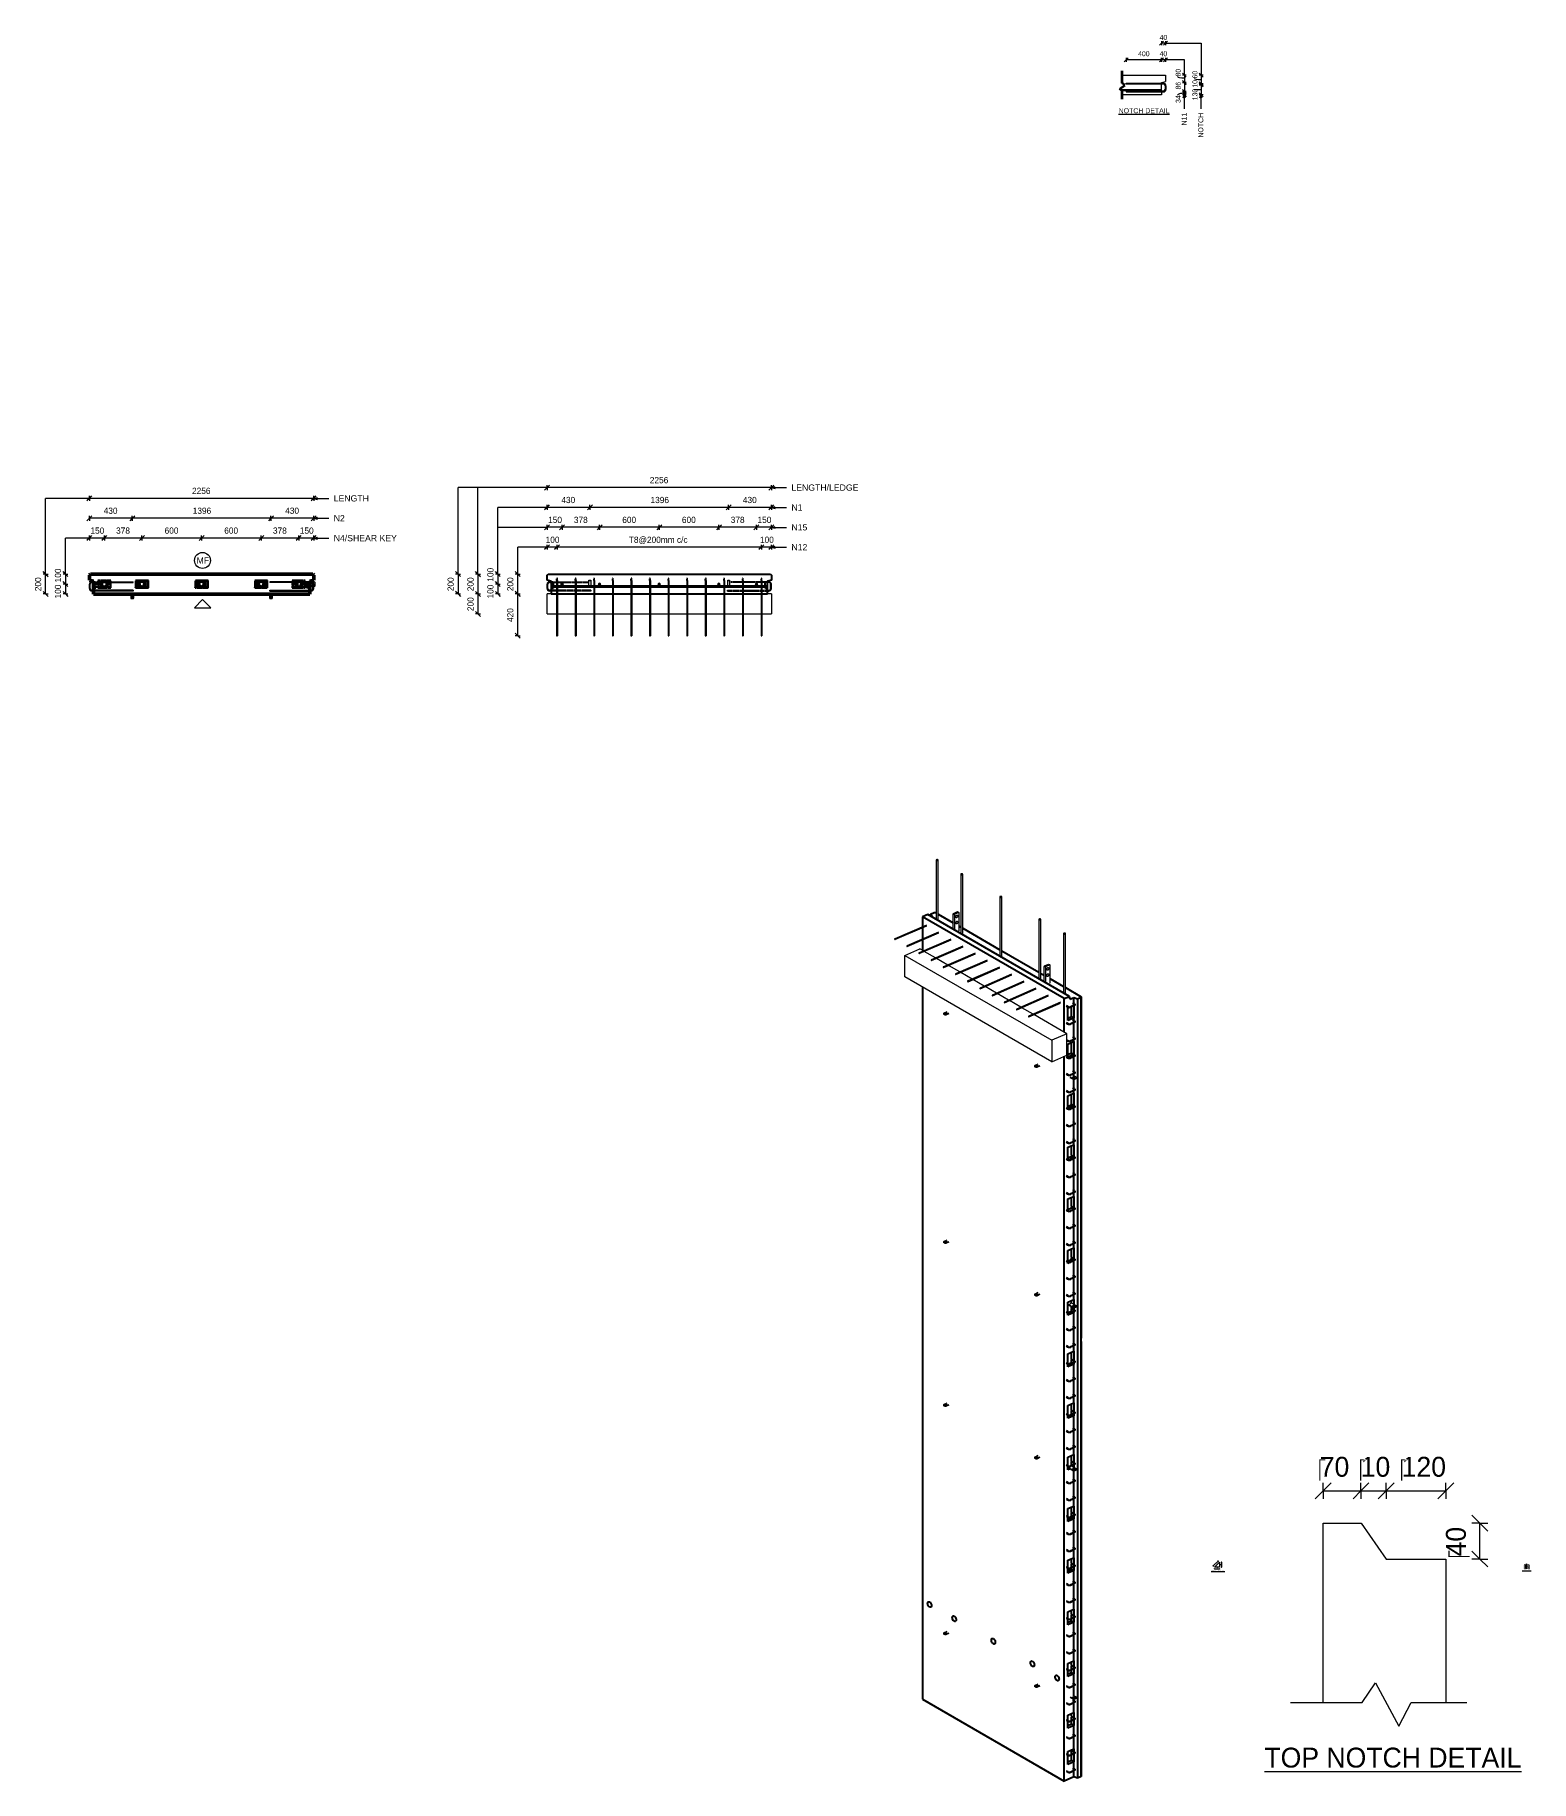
# Model space of a CAD drawing. Header units: millimetres. Extents: x 2687 to 17737, y 971 to 18539.
import ezdxf

# ---------------------------------------------------------------- set-up
doc = ezdxf.new("R2010")
doc.units = ezdxf.units.MM
doc.linetypes.add('Dash', pattern=[6.36, 3.18, -3.18])
for name, color, linetype, lineweight in [('A-ANNO-DIMS', 211, 'Continuous', 9), ('A-ANNO-DIMS-2', 211, 'Continuous', 9), ('A-ANNO-DIMS-25', 211, 'Continuous', 9), ('A-ANNO-DIMS-3', 211, 'Continuous', 9), ('A-ANNO-DIMS-80', 211, 'Continuous', 9), ('A-DETL', 90, 'Continuous', 18), ('A-DETL-MBND', 5, 'Continuous', 18), ('A-DETL-THIN', 151, 'Continuous', 18), ('A-GENM', 13, 'Continuous', 18), ('A-WALL', 113, 'Continuous', 25), ('A-WALL-HDLN', 110, 'Dash', 25), ('G-ANNO-TEXT', 231, 'Continuous', 9), ('S-BEAM', 12, 'Continuous', 18), ('S-BEAM-HDLN', 1, 'Dash', 18), ('S-RBAR', 171, 'Continuous', 18)]:
    doc.layers.add(name, color=color, linetype=linetype, lineweight=lineweight)
doc.styles.add('Arial', font='arial.ttf', dxfattribs={"height": 62.5})
doc.styles.add('Arial_1', font='arial.ttf', dxfattribs={"height": 50})
doc.styles.add('Arial_2', font='arial.ttf', dxfattribs={"height": 7.5})
doc.styles.add('Arial_3', font='arial.ttf', dxfattribs={"height": 5})
doc.styles.add('Nirmala UI Semilight', font='NirmalaS.ttf', dxfattribs={"height": 62.5})
doc.styles.add('Nirmala UI Semilight_1', font='NirmalaS.ttf', dxfattribs={"height": 50})
doc.styles.add('Nirmala UI Semilight_2', font='NirmalaS.ttf', dxfattribs={"height": 7.5})
doc.styles.add('Nirmala UI Semilight_3', font='NirmalaS.ttf', dxfattribs={"height": 200})
doc.styles.add('Nirmala UI Semilight_4', font='NirmalaS.ttf', dxfattribs={"height": 200})
doc.styles.add('Nirmala UI Semilight_5', font='NirmalaS.ttf', dxfattribs={"height": 5})
doc.dimstyles.new('Arrow_Filled_-_2_5_NI_UI', dxfattribs={"dimscale": 304.8, "dimtxt": 65.460247, "dimasz": 0.164042, "dimexe": 0.082021, "dimexo": 0.0625, "dimgap": 0.082021, "dimtad": 1, "dimdec": 0, "dimzin": 0, "dimdsep": 46, "dimtxsty": 'Nirmala UI Semilight', "dimblk1": 'OBLIQUE', "dimblk2": 'OBLIQUE', "dimsah": 1, "dimcen": 0.09, "dimazin": 0, "dimtfac": 1, "dimtdec": 4, "dimtix": 1, "dimtmove": 0, "dimatfit": 3, "dimfxl": 0.082021, "dimfxlon": 1, "dimtvp": 1, "dimtolj": 1, "dimtzin": 0, "dimarcsym": 2})
doc.dimstyles.new('Arrow_Filled_-_2_5_NI_UI_1', dxfattribs={"dimscale": 304.8, "dimtxt": 65.460247, "dimasz": 0.164042, "dimexe": 0.082021, "dimexo": 0.0625, "dimgap": 0.082021, "dimtad": 1, "dimdec": 0, "dimzin": 0, "dimdsep": 46, "dimtxsty": 'Nirmala UI Semilight', "dimblk1": 'OBLIQUE', "dimblk2": 'OBLIQUE', "dimsah": 1, "dimcen": 0.09, "dimazin": 0, "dimtfac": 1, "dimtdec": 4, "dimtix": 1, "dimtmove": 2, "dimatfit": 3, "dimfxl": 0.082021, "dimfxlon": 1, "dimtvp": 1, "dimtolj": 1, "dimtzin": 0, "dimarcsym": 2})
doc.dimstyles.new('Arrow_Filled_-_2_5_NI_UI_2', dxfattribs={"dimscale": 304.8, "dimtxt": 7.85523, "dimasz": 0.019685, "dimexe": 0.009843, "dimexo": 0.0625, "dimgap": 0.009843, "dimtad": 1, "dimdec": 0, "dimzin": 0, "dimdsep": 46, "dimtxsty": 'Nirmala UI Semilight_2', "dimblk1": 'OBLIQUE', "dimblk2": 'OBLIQUE', "dimsah": 1, "dimcen": 0.09, "dimazin": 0, "dimtfac": 1, "dimtdec": 4, "dimtix": 1, "dimtmove": 0, "dimatfit": 3, "dimfxl": 0.009843, "dimfxlon": 1, "dimtvp": 1, "dimtolj": 1, "dimtzin": 0, "dimarcsym": 2})
doc.dimstyles.new('Arrow_Filled_-_2_5_NI_UI_3', dxfattribs={"dimscale": 304.8, "dimtxt": 209.472789, "dimasz": 0.524934, "dimexe": 0.262467, "dimexo": 0.0625, "dimgap": 0.262467, "dimtad": 1, "dimdec": 0, "dimzin": 0, "dimdsep": 46, "dimtxsty": 'Nirmala UI Semilight_3', "dimblk1": 'OBLIQUE', "dimblk2": 'OBLIQUE', "dimsah": 1, "dimcen": 0.09, "dimazin": 0, "dimtfac": 1, "dimtdec": 4, "dimtix": 1, "dimtmove": 2, "dimatfit": 3, "dimfxl": 0.262467, "dimfxlon": 1, "dimtvp": 1, "dimtolj": 1, "dimtzin": 0, "dimarcsym": 2})
doc.dimstyles.new('Arrow_Filled_-_2_5_NI_UI_4', dxfattribs={"dimscale": 304.8, "dimtxt": 209.472789, "dimasz": 0.524934, "dimexe": 0.262467, "dimexo": 0.0625, "dimgap": 0.262467, "dimtad": 1, "dimdec": 0, "dimzin": 0, "dimdsep": 46, "dimtxsty": 'Nirmala UI Semilight_3', "dimblk1": 'OBLIQUE', "dimblk2": 'OBLIQUE', "dimsah": 1, "dimcen": 0.09, "dimazin": 0, "dimtfac": 1, "dimtdec": 4, "dimtix": 1, "dimtmove": 0, "dimatfit": 3, "dimfxl": 0.262467, "dimfxlon": 1, "dimtvp": 1, "dimtolj": 1, "dimtzin": 0, "dimarcsym": 2})
doc.dimstyles.new('Arrow_Filled_-_2_5_NI_UI_5', dxfattribs={"dimscale": 304.8, "dimtxt": 5.23682, "dimasz": 0.013123, "dimexe": 0.006562, "dimexo": 0.0625, "dimgap": 0.006562, "dimtad": 1, "dimdec": 0, "dimzin": 0, "dimdsep": 46, "dimtxsty": 'Nirmala UI Semilight_5', "dimblk1": 'OBLIQUE', "dimblk2": 'OBLIQUE', "dimsah": 1, "dimcen": 0.09, "dimazin": 0, "dimtfac": 1, "dimtdec": 4, "dimtix": 1, "dimtmove": 0, "dimatfit": 3, "dimfxl": 0.006562, "dimfxlon": 1, "dimtvp": 1, "dimtolj": 1, "dimtzin": 0, "dimarcsym": 2})

msp = doc.modelspace()

# ---------------------------------------------------------------- texts
at = {"layer": 'G-ANNO-TEXT', "color": 7, "attachment_point": 1}
for s, insert, char_height, width, style in [('40', (14000.6, 18538), 50, 91.392, 'Nirmala UI Semilight_1'), ('400', (13784.1, 18374.4), 50, 136.287, 'Nirmala UI Semilight_1'), ('40', (14000.6, 18374.4), 50, 91.392, 'Nirmala UI Semilight_1'), ('\\LNOTCH DETAIL', (13588.3, 17801.3), 50, 622.11, 'Arial_1'), ('LENGTH', (5692, 13907.4), 62.5, 428.903, 'Arial'), ('LENGTH/LEDGE', (10296.3, 14015.9), 62.5, 815.717, 'Arial'), ('N2', (5692, 13707.4), 62.5, 134.283, 'Arial'), ('N1', (10296.3, 13815.9), 62.5, 134.283, 'Arial'), ('N15', (10296.3, 13615.9), 62.5, 192.405, 'Arial'), ('N4/SHEAR KEY', (5692, 13507.4), 62.5, 767.616, 'Arial'), ('N12', (10296.3, 13415.9), 62.5, 192.405, 'Arial'), ('MF', (4313.3, 13282.9), 62.5, 150.316, 'Arial'), ('\\LTYPICAL CHAMFER DETAIL', (14517.6, 3087.5), 7.5, 166.911, 'Arial_2'), ('\\LTYPICAL GROOVE DETAIL', (17648.9, 3090.7), 5, 106.785, 'Arial_3'), ('\\LTOP NOTCH DETAIL', (15054.5, 1307.2), 200, 2975.864, 'Nirmala UI Semilight_4')]:
    msp.add_mtext(s, dxfattribs=dict(at, insert=insert, char_height=char_height, width=width, style=style))
at = {"layer": 'G-ANNO-TEXT', "color": 7, "char_height": 50, "attachment_point": 1, "rotation": 90}
for s, insert, width, style in [('80', (14162.2, 18120.9), 89.789, 'Nirmala UI Semilight_1'), ('60', (14330.5, 18100.5), 89.789, 'Nirmala UI Semilight_1'), ('86', (14162.2, 17989.8), 89.789, 'Nirmala UI Semilight_1'), ('34', (14162.2, 17854.6), 91.392, 'Nirmala UI Semilight_1'), ('10', (14330.5, 18008.1), 76.962, 'Nirmala UI Semilight_1'), ('130', (14330.5, 17881.7), 121.856, 'Nirmala UI Semilight_1'), ('N11', (14221.4, 17627.6), 153.924, 'Arial_1'), ('NOTCH', (14389.8, 17506), 301.435, 'Arial_1')]:
    msp.add_mtext(s, dxfattribs=dict(at, insert=insert, width=width, style=style))

# ---------------------------------------------------------------- blocks, each defined once
blk = doc.blocks.new('RR spread anchor face based - RR-SA-2_5-200-1726821-Elevation Top')
at = {"layer": 'A-GENM'}
for p, q in [((5046, 12914), (5046, 12874)), ((5046, 12874), (5048, 12869)), ((5048, 12869), (5073, 12869)), ((5054, 12884), (5054, 12890)), ((5068, 12890), (5068, 12884)), ((5073, 12869), (5076, 12874)), ((5076, 12874), (5076, 12914))]:
    blk.add_line(p, q, dxfattribs=at)
for centre, start, end in [((5061, 12890), 0, 180), ((5061, 12884), 180, 0)]:
    blk.add_arc(centre, 7, start, end, dxfattribs=at)
blk = doc.blocks.new('RR spread anchor face based - RR-SA-3_0-200-1726827-Elevation Top')
at = {"layer": 'A-GENM'}
for p, q in [((5311, 13014), (5331, 13014)), ((5331, 13030), (5331, 13014)), ((5331, 13030), (5331, 13014)), ((5331, 13014), (5331, 12994)), ((5331, 13014), (5331, 12994)), ((5479, 13023), (5480, 13023)), ((5483, 13005), (5479, 13005)), ((5501, 13034), (5480, 13034)), ((5506, 13031), (5501, 13034)), ((5506, 12996), (5506, 13031)), ((5331, 12994), (5319, 12994)), ((5331, 12994), (5362, 12994)), ((5451, 12994), (5483, 12994)), ((5491, 12994), (5501, 12994)), ((5501, 12994), (5506, 12996))]:
    blk.add_line(p, q, dxfattribs=at)
for centre, start, end in [((5479, 13014), 90, 270), ((5483, 13014), 324.8168, 43.7744)]:
    blk.add_arc(centre, 9, start, end, dxfattribs=at)
blk = doc.blocks.new('RR spread anchor face based - RR-SA-10_0-300-1726847-Elevation Top Copy 1')
at = {"layer": 'A-GENM'}
for p, q in [((5051, 13051), (5051, 13054)), ((5051, 13054), (5071, 13054)), ((5051, 12996), (5051, 13051)), ((5051, 13051), (5071, 13051)), ((5071, 13054), (5071, 13051)), ((5071, 13051), (5071, 12996)), ((5051, 12994), (5051, 12996)), ((5051, 12996), (5071, 12996)), ((5071, 12994), (5051, 12994)), ((5071, 12996), (5071, 12994))]:
    blk.add_line(p, q, dxfattribs=at)
blk = doc.blocks.new('M_Rectangular Corbel - M_Rectangular Corbel-2189266-Elevation Top Copy 1')
at = {"layer": 'S-BEAM'}
for p, q in [((3235, 12714), (3235, 12914)), ((3275, 12914), (3235, 12914)), ((5491, 12914), (5451, 12914)), ((5491, 12914), (5491, 12714)), ((3235, 12714), (3331, 12714)), ((3339, 12714), (3517, 12714)), ((3525, 12714), (3704, 12714)), ((3712, 12714), (3891, 12714)), ((3899, 12714), (4078, 12714)), ((4086, 12714), (4265, 12714)), ((4273, 12714), (4452, 12714)), ((4460, 12714), (4639, 12714)), ((4647, 12714), (4826, 12714)), ((4834, 12714), (5013, 12714)), ((5021, 12714), (5200, 12714)), ((5208, 12714), (5387, 12714)), ((5395, 12714), (5491, 12714))]:
    blk.add_line(p, q, dxfattribs=at)
at = {"layer": 'S-BEAM-HDLN'}
for p, q in [((3331, 12714), (3339, 12714)), ((3518, 12714), (3525, 12714)), ((3704, 12714), (3712, 12714)), ((3891, 12714), (3899, 12714)), ((4078, 12714), (4086, 12714)), ((4265, 12714), (4273, 12714)), ((4452, 12714), (4460, 12714)), ((4639, 12714), (4647, 12714)), ((4826, 12714), (4834, 12714)), ((5013, 12714), (5021, 12714)), ((5200, 12714), (5208, 12714)), ((5387, 12714), (5395, 12714))]:
    blk.add_line(p, q, dxfattribs=at)
blk = doc.blocks.new('M_Rectangular Corbel - M_Rectangular Corbel-2189266-3D Ortho')
at = {"layer": 'S-BEAM'}
for p, q in [((11721, 9278), (11872, 9344)), ((11908, 9323), (11872, 9344)), ((12031, 9252), (11917, 9318)), ((11721, 9061), (11721, 9278)), ((11721, 9278), (13200, 8425)), ((12153, 9181), (12039, 9247)), ((12276, 9111), (12162, 9176)), ((13200, 8208), (11721, 9061)), ((12399, 9040), (12285, 9106)), ((12521, 8969), (12407, 9035)), ((12644, 8899), (12530, 8964)), ((12766, 8828), (12652, 8894)), ((12889, 8757), (12775, 8823)), ((13011, 8687), (12897, 8752)), ((13351, 8490), (13020, 8682)), ((13351, 8490), (13200, 8425)), ((13351, 8274), (13351, 8490)), ((13200, 8425), (13200, 8208)), ((13200, 8208), (13351, 8274))]:
    blk.add_line(p, q, dxfattribs=at)
blk = doc.blocks.new('Rebar Bar - Part 3166313199-431004-3D Ortho')
at = {"layer": 'S-RBAR'}
for p, q in [((13343, 8767), (13359, 8758)), ((13363, 8765), (13347, 8774))]:
    blk.add_line(p, q, dxfattribs=at)
blk = doc.blocks.new('Rebar Bar - Part 2227165887-431004-3D Ortho')
at = {"layer": 'S-RBAR'}
for points in [[(13359, 8758, 0), (13360, 8758, 0), (13360, 8757, 0), (13361, 8757, 0), (13362, 8757, 0), (13363, 8756, 0), (13363, 8756, 0), (13364, 8756, 0), (13365, 8756, 0), (13366, 8755, 0), (13367, 8755, 0), (13367, 8755, 0), (13368, 8755, 0), (13369, 8755, 0), (13370, 8755, 0), (13371, 8754, 0), (13372, 8754, 0), (13372, 8754, 0), (13373, 8754, 0), (13374, 8754, 0), (13375, 8754, 0), (13376, 8754, 0), (13377, 8754, 0), (13378, 8754, 0), (13379, 8754, 0), (13379, 8754, 0), (13380, 8754, 0), (13381, 8754, 0), (13382, 8754, 0), (13383, 8755, 0), (13384, 8755, 0), (13385, 8755, 0), (13385, 8755, 0), (13386, 8755, 0), (13387, 8755, 0), (13388, 8756, 0), (13389, 8756, 0), (13389, 8756, 0), (13390, 8756, 0), (13391, 8757, 0), (13391, 8757, 0)], [(13363, 8765, 0), (13364, 8765, 0), (13364, 8765, 0), (13364, 8764, 0), (13365, 8764, 0), (13366, 8764, 0), (13366, 8764, 0), (13367, 8763, 0), (13367, 8763, 0), (13368, 8763, 0), (13368, 8763, 0), (13369, 8763, 0), (13370, 8763, 0), (13370, 8763, 0), (13371, 8762, 0), (13372, 8762, 0), (13372, 8762, 0), (13373, 8762, 0), (13374, 8762, 0), (13375, 8762, 0), (13375, 8762, 0), (13376, 8762, 0), (13377, 8762, 0), (13377, 8762, 0), (13378, 8762, 0), (13379, 8762, 0), (13380, 8762, 0), (13380, 8762, 0), (13381, 8762, 0), (13382, 8762, 0), (13382, 8763, 0), (13383, 8763, 0), (13384, 8763, 0), (13384, 8763, 0), (13385, 8763, 0), (13385, 8763, 0), (13386, 8764, 0), (13387, 8764, 0), (13387, 8764, 0), (13388, 8764, 0), (13388, 8764, 0)]]:
    blk.add_polyline3d(points, dxfattribs=at)
blk = doc.blocks.new('Rebar Bar - Part 3241041724-431004-3D Ortho')
at = {"layer": 'S-RBAR'}
for p, q in [((13423, 8779), (13388, 8764)), ((13391, 8757), (13426, 8772))]:
    blk.add_line(p, q, dxfattribs=at)
blk = doc.blocks.new('Rebar Bar - Part 2227165887-V1-3D Ortho')
at = {"layer": 'S-RBAR'}
for points in [[(13424, 8786, 0), (13425, 8786, 0), (13425, 8786, 0), (13425, 8786, 0), (13426, 8785, 0), (13426, 8785, 0), (13426, 8785, 0), (13426, 8785, 0), (13426, 8785, 0), (13427, 8784, 0), (13427, 8784, 0), (13427, 8784, 0), (13427, 8784, 0), (13427, 8784, 0), (13427, 8784, 0), (13427, 8783, 0), (13427, 8783, 0), (13427, 8783, 0), (13427, 8783, 0), (13427, 8783, 0), (13427, 8783, 0), (13427, 8783, 0), (13427, 8783, 0), (13427, 8783, 0), (13427, 8783, 0), (13427, 8782, 0), (13427, 8782, 0), (13427, 8782, 0), (13426, 8782, 0), (13426, 8782, 0), (13426, 8781, 0), (13426, 8781, 0), (13426, 8781, 0), (13425, 8781, 0), (13425, 8781, 0), (13424, 8780, 0), (13424, 8780, 0), (13424, 8780, 0), (13423, 8780, 0), (13423, 8779, 0), (13423, 8779, 0)], [(13428, 8793, 0), (13429, 8793, 0), (13429, 8792, 0), (13430, 8792, 0), (13431, 8792, 0), (13431, 8791, 0), (13432, 8791, 0), (13432, 8790, 0), (13433, 8790, 0), (13433, 8789, 0), (13433, 8788, 0), (13434, 8788, 0), (13434, 8787, 0), (13434, 8787, 0), (13435, 8786, 0), (13435, 8785, 0), (13435, 8785, 0), (13435, 8784, 0), (13435, 8783, 0), (13435, 8782, 0), (13435, 8782, 0), (13435, 8781, 0), (13435, 8780, 0), (13434, 8780, 0), (13434, 8779, 0), (13434, 8778, 0), (13433, 8778, 0), (13433, 8777, 0), (13433, 8777, 0), (13432, 8776, 0), (13432, 8776, 0), (13431, 8775, 0), (13430, 8775, 0), (13430, 8774, 0), (13429, 8774, 0), (13429, 8773, 0), (13428, 8773, 0), (13427, 8773, 0), (13427, 8772, 0), (13426, 8772, 0), (13426, 8772, 0)]]:
    blk.add_polyline3d(points, dxfattribs=at)
blk = doc.blocks.new('Rebar Bar - Part 3131074535-431004-3D Ortho')
at = {"layer": 'S-RBAR'}
for p, q in [((13408, 8796), (13424, 8786)), ((13428, 8793), (13412, 8803))]:
    blk.add_line(p, q, dxfattribs=at)
blk = doc.blocks.new('Rebar Bar - Part 3166313199-V2-3D Ortho')
at = {"layer": 'S-RBAR'}
for p, q in [((13363, 8423), (13351, 8430)), ((13351, 8420), (13359, 8416))]:
    blk.add_line(p, q, dxfattribs=at)
blk = doc.blocks.new('Rebar Bar - Part 3131074535-V3-3D Ortho')
at = {"layer": 'S-RBAR'}
for p, q in [((13395, 8290), (13424, 8273)), ((13428, 8280), (13396, 8299))]:
    blk.add_line(p, q, dxfattribs=at)
blk = doc.blocks.new('Rebar Bar - Part 3131074535-V4-3D Ortho')
at = {"layer": 'S-RBAR'}
for p, q in [((13392, 7778), (13424, 7760)), ((13428, 7767), (13396, 7786))]:
    blk.add_line(p, q, dxfattribs=at)
blk = doc.blocks.new('Rebar Bar - Part 2227165887-V5-3D Ortho')
at = {"layer": 'S-RBAR'}
for points in [[(13427, 7072, 0), (13427, 7072, 0), (13427, 7072, 0), (13427, 7072, 0), (13427, 7072, 0), (13427, 7072, 0), (13427, 7072, 0), (13427, 7072, 0), (13427, 7072, 0), (13427, 7071, 0), (13427, 7071, 0), (13426, 7071, 0), (13426, 7071, 0), (13426, 7071, 0), (13426, 7070, 0), (13426, 7070, 0), (13425, 7070, 0), (13425, 7070, 0), (13424, 7069, 0), (13424, 7069, 0), (13424, 7069, 0), (13423, 7069, 0), (13423, 7068, 0), (13423, 7068, 0)], [(13424, 7075, 0), (13425, 7075, 0), (13425, 7075, 0), (13425, 7075, 0), (13426, 7074, 0), (13426, 7074, 0), (13426, 7074, 0), (13426, 7074, 0), (13426, 7074, 0), (13427, 7073, 0), (13427, 7073, 0), (13427, 7073, 0), (13427, 7073, 0), (13427, 7073, 0), (13427, 7073, 0), (13427, 7073, 0), (13427, 7072, 0), (13427, 7072, 0)], [(13428, 7082, 0), (13429, 7082, 0), (13429, 7082, 0), (13430, 7081, 0), (13431, 7081, 0), (13431, 7080, 0), (13432, 7080, 0), (13432, 7079, 0), (13433, 7079, 0), (13433, 7078, 0), (13433, 7078, 0), (13434, 7077, 0), (13434, 7076, 0), (13434, 7076, 0), (13435, 7075, 0), (13435, 7074, 0), (13435, 7074, 0), (13435, 7073, 0), (13435, 7072, 0), (13435, 7072, 0), (13435, 7071, 0), (13435, 7070, 0), (13435, 7069, 0), (13434, 7069, 0), (13434, 7068, 0), (13434, 7067, 0), (13433, 7067, 0), (13433, 7066, 0), (13433, 7066, 0), (13432, 7065, 0), (13432, 7065, 0), (13431, 7064, 0), (13430, 7064, 0), (13430, 7063, 0), (13429, 7063, 0), (13429, 7063, 0), (13428, 7062, 0), (13427, 7062, 0), (13427, 7061, 0), (13426, 7061, 0), (13426, 7061, 0)]]:
    blk.add_polyline3d(points, dxfattribs=at)
blk = doc.blocks.new('Rebar Bar - Part 3131074535-V6-3D Ortho')
at = {"layer": 'S-RBAR'}
for p, q in [((13428, 3147), (13396, 3166)), ((13392, 3159), (13424, 3140))]:
    blk.add_line(p, q, dxfattribs=at)
blk = doc.blocks.new('Rebar Bar - Part 3131074535-V7-3D Ortho')
at = {"layer": 'S-RBAR'}
for p, q in [((13392, 1277), (13424, 1258)), ((13428, 1265), (13397, 1283))]:
    blk.add_line(p, q, dxfattribs=at)
blk = doc.blocks.new('Rebar Bar - Part 864883769-431004-3D Ortho')
at = {"layer": 'S-RBAR'}
for p, q in [((13286, 8806), (12967, 8667)), ((12970, 8660), (13289, 8799))]:
    blk.add_line(p, q, dxfattribs=at)
for points in [[(12971, 8662, 0), (12971, 8663, 0), (12971, 8664, 0), (12970, 8665, 0), (12970, 8666, 0), (12969, 8667, 0), (12969, 8667, 0), (12968, 8667, 0), (12967, 8667, 0), (12967, 8667, 0), (12966, 8667, 0), (12966, 8666, 0), (12966, 8665, 0)], [(12966, 8665, 0), (12966, 8664, 0), (12966, 8663, 0), (12967, 8662, 0), (12967, 8661, 0), (12968, 8661, 0), (12969, 8660, 0), (12969, 8660, 0), (12970, 8660, 0), (12970, 8660, 0), (12971, 8661, 0), (12971, 8661, 0), (12971, 8662, 0)]]:
    blk.add_polyline3d(points, dxfattribs=at)
blk = doc.blocks.new('RR spread anchor face based - RR-SA-10_0-300-1726847-3D Ortho')
at = {"layer": 'A-GENM'}
for p, q in [((13123, 9167), (13125, 9172)), ((13123, 9013), (13123, 9167)), ((13136, 9159), (13123, 9167)), ((13125, 9172), (13167, 9190)), ((13125, 9172), (13138, 9164)), ((13138, 9164), (13136, 9159)), ((13136, 9159), (13136, 9005)), ((13180, 9182), (13138, 9164)), ((13149, 9137), (13149, 9140)), ((13156, 9153), (13156, 9153)), ((13167, 9190), (13180, 9182)), ((13169, 9149), (13169, 9145)), ((13182, 9179), (13180, 9182)), ((13182, 8998), (13182, 9179)), ((13149, 9074), (13149, 9077)), ((13156, 9090), (13156, 9090)), ((13169, 9086), (13169, 9082))]:
    blk.add_line(p, q, dxfattribs=at)
for points in [[(13149, 9140, 0), (13150, 9143, 0), (13151, 9146, 0), (13152, 9149, 0), (13154, 9152, 0), (13157, 9154, 0), (13159, 9156, 0), (13162, 9156, 0), (13164, 9156, 0), (13166, 9155, 0), (13168, 9154, 0), (13169, 9151, 0), (13169, 9149, 0)], [(13149, 9139, 0), (13151, 9141, 0), (13153, 9143, 0), (13154, 9146, 0), (13155, 9150, 0), (13156, 9153, 0)], [(13152, 9130, 0), (13151, 9132, 0), (13150, 9134, 0), (13149, 9137, 0)], [(13169, 9145, 0), (13169, 9142, 0), (13168, 9139, 0), (13166, 9136, 0), (13164, 9133, 0), (13162, 9131, 0), (13159, 9130, 0), (13157, 9129, 0), (13154, 9129, 0), (13153, 9130, 0)], [(13149, 9077, 0), (13150, 9080, 0), (13151, 9083, 0), (13152, 9086, 0), (13154, 9089, 0), (13157, 9091, 0), (13159, 9093, 0), (13162, 9093, 0), (13164, 9093, 0), (13166, 9092, 0), (13168, 9091, 0), (13169, 9088, 0), (13169, 9086, 0)], [(13149, 9076, 0), (13151, 9078, 0), (13153, 9081, 0), (13154, 9084, 0), (13155, 9087, 0), (13156, 9090, 0)], [(13152, 9067, 0), (13151, 9069, 0), (13150, 9071, 0), (13149, 9074, 0)], [(13169, 9082, 0), (13169, 9079, 0), (13168, 9076, 0), (13166, 9073, 0), (13164, 9070, 0), (13162, 9068, 0), (13159, 9067, 0), (13157, 9066, 0), (13154, 9066, 0), (13153, 9067, 0)]]:
    blk.add_polyline3d(points, dxfattribs=at)
blk = doc.blocks.new('RR spread anchor face based - RR-SA-2_5-200-1726821-3D Ortho')
at = {"layer": 'A-GENM'}
for p, q in [((13029, 8169), (13027, 8167)), ((13027, 8167), (13044, 8157)), ((13027, 8167), (13027, 8158)), ((13044, 8149), (13027, 8158)), ((13060, 8183), (13029, 8169)), ((13043, 8170), (13047, 8172)), ((13044, 8157), (13049, 8158)), ((13044, 8157), (13044, 8149)), ((13049, 8149), (13044, 8149)), ((13049, 8158), (13079, 8171)), ((13079, 8163), (13049, 8149)), ((13049, 8158), (13049, 8149)), ((13056, 8167), (13052, 8165))]:
    blk.add_line(p, q, dxfattribs=at)
for points in [[(13052, 8165, 0), (13050, 8164, 0), (13048, 8164, 0), (13047, 8164, 0), (13045, 8164, 0), (13043, 8164, 0), (13042, 8165, 0), (13041, 8166, 0), (13040, 8167, 0), (13040, 8167, 0), (13041, 8168, 0), (13041, 8169, 0), (13043, 8170, 0)], [(13047, 8172, 0), (13049, 8172, 0), (13050, 8173, 0), (13052, 8173, 0), (13054, 8172, 0), (13056, 8172, 0), (13057, 8171, 0), (13058, 8171, 0), (13059, 8170, 0), (13059, 8169, 0)], [(13059, 8169, 0), (13058, 8168, 0), (13057, 8167, 0), (13056, 8167, 0)]]:
    blk.add_polyline3d(points, dxfattribs=at)
blk = doc.blocks.new('RR spread anchor face based - RR-SA-3_0-200-1726827-3D Ortho')
at = {"layer": 'A-GENM'}
for p, q in [((13386, 8056), (13418, 8037)), ((13418, 8028), (13386, 8047)), ((13415, 8047), (13413, 8048)), ((13448, 8050), (13416, 8069)), ((13418, 8037), (13423, 8036)), ((13418, 8028), (13418, 8037)), ((13423, 8027), (13418, 8028)), ((13423, 8036), (13450, 8047)), ((13450, 8038), (13423, 8027)), ((13423, 8036), (13423, 8027)), ((13426, 8054), (13429, 8053)), ((13450, 8047), (13448, 8050)), ((13450, 8047), (13450, 8038))]:
    blk.add_line(p, q, dxfattribs=at)
for points in [[(13413, 8048, 0), (13411, 8049, 0), (13411, 8050, 0), (13410, 8052, 0), (13411, 8053, 0), (13412, 8054, 0), (13414, 8055, 0), (13415, 8055, 0), (13418, 8056, 0), (13420, 8056, 0), (13422, 8056, 0), (13424, 8055, 0), (13426, 8054, 0)], [(13431, 8050, 0), (13431, 8048, 0), (13430, 8047, 0), (13428, 8046, 0), (13426, 8046, 0), (13424, 8045, 0), (13421, 8045, 0), (13419, 8046, 0), (13417, 8046, 0), (13415, 8047, 0)], [(13426, 8046, 0), (13424, 8046, 0), (13422, 8047, 0), (13420, 8047, 0), (13418, 8047, 0), (13416, 8047, 0)], [(13429, 8053, 0), (13430, 8052, 0), (13431, 8051, 0), (13431, 8050, 0)]]:
    blk.add_polyline3d(points, dxfattribs=at)
blk = doc.blocks.new('RR spread anchor face based - RR-SA-3_0-200-V8-3D Ortho')
at = {"layer": 'A-GENM'}
for p, q in [((13369, 5767), (13418, 5739)), ((13418, 5730), (13369, 5758)), ((13448, 5752), (13399, 5780)), ((13415, 5749), (13413, 5750)), ((13418, 5739), (13423, 5738)), ((13418, 5730), (13418, 5739)), ((13423, 5729), (13418, 5730)), ((13423, 5738), (13450, 5749)), ((13450, 5740), (13423, 5729)), ((13423, 5738), (13423, 5729)), ((13426, 5756), (13429, 5755)), ((13450, 5749), (13448, 5752)), ((13450, 5749), (13450, 5740))]:
    blk.add_line(p, q, dxfattribs=at)
for points in [[(13391, 5774, 0), (13391, 5773, 0), (13390, 5772, 0), (13388, 5771, 0), (13386, 5771, 0), (13384, 5770, 0), (13382, 5770, 0), (13379, 5771, 0), (13378, 5771, 0)], [(13390, 5777, 0), (13391, 5776, 0), (13391, 5775, 0)], [(13413, 5750, 0), (13411, 5751, 0), (13411, 5752, 0), (13410, 5754, 0), (13411, 5755, 0), (13412, 5756, 0), (13414, 5757, 0), (13415, 5757, 0), (13418, 5758, 0), (13420, 5758, 0), (13422, 5758, 0), (13424, 5757, 0), (13426, 5756, 0)], [(13431, 5751, 0), (13431, 5750, 0), (13430, 5749, 0), (13428, 5748, 0), (13426, 5748, 0), (13424, 5747, 0), (13421, 5747, 0), (13419, 5748, 0), (13417, 5748, 0), (13415, 5749, 0)], [(13426, 5748, 0), (13424, 5748, 0), (13422, 5749, 0), (13420, 5749, 0), (13418, 5749, 0), (13416, 5749, 0)], [(13429, 5755, 0), (13430, 5754, 0), (13431, 5753, 0), (13431, 5752, 0)]]:
    blk.add_polyline3d(points, dxfattribs=at)
blk = doc.blocks.new('RR spread anchor face based - RR-SA-3_0-200-V9-3D Ortho')
at = {"layer": 'A-GENM'}
for p, q in [((13373, 4124), (13418, 4098)), ((13418, 4090), (13386, 4109)), ((13448, 4112), (13403, 4138)), ((13415, 4109), (13413, 4110)), ((13418, 4098), (13423, 4097)), ((13418, 4090), (13418, 4098)), ((13423, 4089), (13418, 4090)), ((13423, 4097), (13450, 4109)), ((13450, 4100), (13423, 4089)), ((13423, 4097), (13423, 4089)), ((13426, 4116), (13429, 4115)), ((13450, 4109), (13448, 4112)), ((13450, 4109), (13450, 4100))]:
    blk.add_line(p, q, dxfattribs=at)
for points in [[(13413, 4110, 0), (13411, 4111, 0), (13411, 4112, 0), (13410, 4113, 0), (13411, 4115, 0), (13412, 4116, 0), (13414, 4117, 0), (13415, 4117, 0), (13418, 4118, 0), (13420, 4118, 0), (13422, 4117, 0), (13424, 4117, 0), (13426, 4116, 0)], [(13431, 4111, 0), (13431, 4110, 0), (13430, 4109, 0), (13428, 4108, 0), (13426, 4108, 0), (13424, 4107, 0), (13421, 4107, 0), (13419, 4107, 0), (13417, 4108, 0), (13415, 4109, 0)], [(13426, 4108, 0), (13424, 4108, 0), (13422, 4109, 0), (13420, 4109, 0), (13418, 4109, 0), (13416, 4109, 0)], [(13429, 4115, 0), (13430, 4114, 0), (13431, 4112, 0), (13431, 4112, 0)]]:
    blk.add_polyline3d(points, dxfattribs=at)
blk = doc.blocks.new('Rebar Bar - Part 3145980499-431004-3D Ortho')
at = {"layer": 'S-RBAR'}
for p, q in [((12284, 10094), (12284, 9497)), ((12304, 9486), (12304, 10094))]:
    blk.add_line(p, q, dxfattribs=at)
for points in [[(12302, 10097, 0), (12300, 10098, 0), (12297, 10099, 0), (12295, 10099, 0), (12292, 10099, 0), (12290, 10099, 0), (12288, 10098, 0), (12286, 10097, 0), (12285, 10096, 0), (12284, 10095, 0), (12284, 10093, 0), (12285, 10092, 0), (12287, 10091, 0)], [(12287, 10091, 0), (12288, 10090, 0), (12291, 10089, 0), (12293, 10089, 0), (12296, 10089, 0), (12298, 10090, 0), (12301, 10090, 0), (12302, 10091, 0), (12304, 10093, 0), (12304, 10094, 0), (12304, 10095, 0), (12303, 10096, 0), (12302, 10097, 0)]]:
    blk.add_polyline3d(points, dxfattribs=at)
blk = doc.blocks.new('Rebar Bar - Part 4200314357-431004-3D Ortho')
at = {"layer": 'S-RBAR'}
for p, q in [((12036, 10237), (12036, 9640)), ((12056, 9629), (12056, 10237))]:
    blk.add_line(p, q, dxfattribs=at)
for points in [[(12054, 10240, 0), (12052, 10241, 0), (12050, 10242, 0), (12047, 10242, 0), (12044, 10242, 0), (12042, 10242, 0), (12040, 10241, 0), (12038, 10240, 0), (12037, 10239, 0), (12036, 10237, 0), (12036, 10236, 0), (12037, 10235, 0), (12039, 10234, 0)], [(12039, 10234, 0), (12041, 10233, 0), (12043, 10232, 0), (12046, 10232, 0), (12048, 10232, 0), (12051, 10233, 0), (12053, 10233, 0), (12055, 10234, 0), (12056, 10235, 0), (12056, 10237, 0), (12056, 10238, 0), (12055, 10239, 0), (12054, 10240, 0)]]:
    blk.add_polyline3d(points, dxfattribs=at)
blk = doc.blocks.new('DIMBLOCK1-Elevation Top')
at = {"layer": 'A-ANNO-DIMS-25'}
for p, q in [((5341, 13476), (5316, 13451)), ((5341, 13476), (5366, 13501)), ((5341, 13476), (5341, 13501)), ((5491, 13476), (5341, 13476)), ((5341, 13476), (5341, 13451)), ((5491, 13476), (5466, 13451)), ((5491, 13476), (5516, 13501)), ((5491, 13476), (5491, 13501)), ((5491, 13476), (5491, 13451))]:
    blk.add_line(p, q, dxfattribs=at)
at = {"layer": 'A-ANNO-DIMS-25', "color": 0, "insert": (5351, 13583), "char_height": 62.5, "width": 154.25, "attachment_point": 1, "line_spacing_factor": 1.142579, "style": 'Nirmala UI Semilight'}
blk.add_mtext('150', dxfattribs=at)
blk = doc.blocks.new('_Oblique')
at = {"color": 0, "linetype": 'ByBlock', "lineweight": -2}
blk.add_line((-0.5, -0.5), (0.5, 0.5), dxfattribs=at)
blk = doc.blocks.new('DIMBLOCK2-Elevation Top')
at = {"layer": 'A-ANNO-DIMS-25'}
for p, q in [((4963, 13476), (4938, 13451)), ((4963, 13476), (4988, 13501)), ((4963, 13476), (4963, 13501)), ((5341, 13476), (4963, 13476)), ((4963, 13476), (4963, 13451)), ((5341, 13476), (5316, 13451)), ((5341, 13476), (5366, 13501)), ((5341, 13476), (5341, 13501)), ((5341, 13476), (5341, 13451))]:
    blk.add_line(p, q, dxfattribs=at)
at = {"layer": 'A-ANNO-DIMS-25', "color": 0, "insert": (5081, 13583), "char_height": 62.5, "width": 168.53, "attachment_point": 1, "line_spacing_factor": 1.142579, "style": 'Nirmala UI Semilight'}
blk.add_mtext('378', dxfattribs=at)
blk = doc.blocks.new('DIMBLOCK3-Elevation Top')
at = {"layer": 'A-ANNO-DIMS-25'}
for p, q in [((4363, 13476), (4338, 13451)), ((4363, 13476), (4388, 13501)), ((4363, 13476), (4363, 13501)), ((4963, 13476), (4363, 13476)), ((4363, 13476), (4363, 13451)), ((4963, 13476), (4938, 13451)), ((4963, 13476), (4988, 13501)), ((4963, 13476), (4963, 13501)), ((4963, 13476), (4963, 13451))]:
    blk.add_line(p, q, dxfattribs=at)
at = {"layer": 'A-ANNO-DIMS-25', "color": 0, "insert": (4591, 13583), "char_height": 62.5, "width": 171.39, "attachment_point": 1, "line_spacing_factor": 1.142579, "style": 'Nirmala UI Semilight'}
blk.add_mtext('600', dxfattribs=at)
blk = doc.blocks.new('DIMBLOCK4-Elevation Top')
at = {"layer": 'A-ANNO-DIMS-25'}
for p, q in [((3763, 13476), (3738, 13451)), ((3763, 13476), (3788, 13501)), ((3763, 13476), (3763, 13501)), ((4363, 13476), (3763, 13476)), ((3763, 13476), (3763, 13451)), ((4363, 13476), (4338, 13451)), ((4363, 13476), (4388, 13501)), ((4363, 13476), (4363, 13501)), ((4363, 13476), (4363, 13451))]:
    blk.add_line(p, q, dxfattribs=at)
at = {"layer": 'A-ANNO-DIMS-25', "color": 0, "insert": (3991, 13583), "char_height": 62.5, "width": 171.39, "attachment_point": 1, "line_spacing_factor": 1.142579, "style": 'Nirmala UI Semilight'}
blk.add_mtext('600', dxfattribs=at)
blk = doc.blocks.new('DIMBLOCK5-Elevation Top')
at = {"layer": 'A-ANNO-DIMS-25'}
for p, q in [((3385, 13476), (3360, 13451)), ((3385, 13476), (3410, 13501)), ((3385, 13476), (3385, 13501)), ((3763, 13476), (3385, 13476)), ((3385, 13476), (3385, 13451)), ((3763, 13476), (3738, 13451)), ((3763, 13476), (3788, 13501)), ((3763, 13476), (3763, 13501)), ((3763, 13476), (3763, 13451))]:
    blk.add_line(p, q, dxfattribs=at)
at = {"layer": 'A-ANNO-DIMS-25', "color": 0, "insert": (3503, 13583), "char_height": 62.5, "width": 168.53, "attachment_point": 1, "line_spacing_factor": 1.142579, "style": 'Nirmala UI Semilight'}
blk.add_mtext('378', dxfattribs=at)
blk = doc.blocks.new('DIMBLOCK6-Elevation Top')
at = {"layer": 'A-ANNO-DIMS-25'}
for p, q in [((3235, 13476), (3210, 13451)), ((3235, 13476), (3260, 13501)), ((3235, 13476), (3235, 13501)), ((3385, 13476), (3235, 13476)), ((3235, 13476), (3235, 13451)), ((3385, 13476), (3360, 13451)), ((3385, 13476), (3410, 13501)), ((3385, 13476), (3385, 13501)), ((3385, 13476), (3385, 13451))]:
    blk.add_line(p, q, dxfattribs=at)
at = {"layer": 'A-ANNO-DIMS-25', "color": 0, "insert": (3245, 13583), "char_height": 62.5, "width": 154.25, "attachment_point": 1, "line_spacing_factor": 1.142579, "style": 'Nirmala UI Semilight'}
blk.add_mtext('150', dxfattribs=at)
blk = doc.blocks.new('DIMBLOCK7-Elevation Top')
at = {"layer": 'A-ANNO-DIMS-25'}
for p, q in [((5061, 13676), (5036, 13651)), ((5061, 13676), (5086, 13701)), ((5061, 13676), (5061, 13701)), ((5491, 13676), (5061, 13676)), ((5061, 13676), (5061, 13651)), ((5491, 13676), (5466, 13651)), ((5491, 13676), (5516, 13701)), ((5491, 13676), (5491, 13701)), ((5491, 13676), (5491, 13651))]:
    blk.add_line(p, q, dxfattribs=at)
at = {"layer": 'A-ANNO-DIMS-25', "color": 0, "insert": (5204, 13783), "char_height": 62.5, "width": 172.82, "attachment_point": 1, "line_spacing_factor": 1.142579, "style": 'Nirmala UI Semilight'}
blk.add_mtext('430', dxfattribs=at)
blk = doc.blocks.new('DIMBLOCK8-Elevation Top')
at = {"layer": 'A-ANNO-DIMS-25'}
for p, q in [((3665, 13676), (3640, 13651)), ((3665, 13676), (3690, 13701)), ((3665, 13676), (3665, 13701)), ((5061, 13676), (3665, 13676)), ((3665, 13676), (3665, 13651)), ((5061, 13676), (5036, 13651)), ((5061, 13676), (5086, 13701)), ((5061, 13676), (5061, 13701)), ((5061, 13676), (5061, 13651))]:
    blk.add_line(p, q, dxfattribs=at)
at = {"layer": 'A-ANNO-DIMS-25', "color": 0, "insert": (4274, 13783), "char_height": 62.5, "width": 211.38, "attachment_point": 1, "line_spacing_factor": 1.142579, "style": 'Nirmala UI Semilight'}
blk.add_mtext('1396', dxfattribs=at)
blk = doc.blocks.new('DIMBLOCK9-Elevation Top')
at = {"layer": 'A-ANNO-DIMS-25'}
for p, q in [((3235, 13676), (3210, 13651)), ((3235, 13676), (3260, 13701)), ((3235, 13676), (3235, 13701)), ((3665, 13676), (3235, 13676)), ((3235, 13676), (3235, 13651)), ((3665, 13676), (3640, 13651)), ((3665, 13676), (3690, 13701)), ((3665, 13676), (3665, 13701)), ((3665, 13676), (3665, 13651))]:
    blk.add_line(p, q, dxfattribs=at)
at = {"layer": 'A-ANNO-DIMS-25', "color": 0, "insert": (3378, 13783), "char_height": 62.5, "width": 172.82, "attachment_point": 1, "line_spacing_factor": 1.142579, "style": 'Nirmala UI Semilight'}
blk.add_mtext('430', dxfattribs=at)
blk = doc.blocks.new('DIMBLOCK10-Elevation Top')
at = {"layer": 'A-ANNO-DIMS-25'}
for p, q in [((3235, 13876), (3260, 13901)), ((3235, 13876), (3235, 13901)), ((5491, 13876), (5516, 13901)), ((5491, 13876), (5491, 13901)), ((3235, 13876), (3210, 13851)), ((5491, 13876), (3235, 13876)), ((3235, 13876), (3235, 13851)), ((5491, 13876), (5466, 13851)), ((5491, 13876), (5491, 13851))]:
    blk.add_line(p, q, dxfattribs=at)
at = {"layer": 'A-ANNO-DIMS-25', "color": 0, "insert": (4267, 13983), "char_height": 62.5, "width": 228.52, "attachment_point": 1, "line_spacing_factor": 1.142579, "style": 'Nirmala UI Semilight'}
blk.add_mtext('2256', dxfattribs=at)
blk = doc.blocks.new('DIMBLOCK11-Elevation Top')
at = {"layer": 'A-ANNO-DIMS-25'}
for p, q in [((2994, 13114), (2969, 13139)), ((2994, 13114), (2969, 13114)), ((2994, 13014), (2969, 13039)), ((2994, 13014), (2969, 13014)), ((2994, 13114), (2994, 13014)), ((2994, 13114), (3019, 13089)), ((2994, 13114), (3019, 13114)), ((2994, 13014), (3019, 12989)), ((2994, 13014), (3019, 13014))]:
    blk.add_line(p, q, dxfattribs=at)
at = {"layer": 'A-ANNO-DIMS-25', "color": 0, "insert": (2887, 13031), "char_height": 62.5, "width": 154.25, "attachment_point": 1, "rotation": 90, "line_spacing_factor": 1.142579, "style": 'Nirmala UI Semilight'}
blk.add_mtext('100', dxfattribs=at)
blk = doc.blocks.new('DIMBLOCK12-Elevation Top')
at = {"layer": 'A-ANNO-DIMS-25'}
for p, q in [((2994, 13014), (2969, 13039)), ((2994, 13014), (2969, 13014)), ((2994, 13014), (2994, 12914)), ((2994, 13014), (3019, 12989)), ((2994, 13014), (3019, 13014)), ((2994, 12914), (2969, 12939)), ((2994, 12914), (2969, 12914)), ((2994, 12914), (3019, 12889)), ((2994, 12914), (3019, 12914))]:
    blk.add_line(p, q, dxfattribs=at)
at = {"layer": 'A-ANNO-DIMS-25', "color": 0, "insert": (2887, 12869), "char_height": 62.5, "width": 154.25, "attachment_point": 1, "rotation": 90, "line_spacing_factor": 1.142579, "style": 'Nirmala UI Semilight'}
blk.add_mtext('100', dxfattribs=at)
blk = doc.blocks.new('DIMBLOCK13-Elevation Top')
at = {"layer": 'A-ANNO-DIMS-25'}
for p, q in [((2794, 13114), (2769, 13139)), ((2794, 13114), (2769, 13114)), ((2794, 12914), (2794, 13114)), ((2794, 13114), (2819, 13089)), ((2794, 13114), (2819, 13114)), ((2794, 12914), (2769, 12939)), ((2794, 12914), (2769, 12914)), ((2794, 12914), (2819, 12889)), ((2794, 12914), (2819, 12914))]:
    blk.add_line(p, q, dxfattribs=at)
at = {"layer": 'A-ANNO-DIMS-25', "color": 0, "insert": (2687, 12942), "char_height": 62.5, "width": 171.39, "attachment_point": 1, "rotation": 90, "line_spacing_factor": 1.142579, "style": 'Nirmala UI Semilight'}
blk.add_mtext('200', dxfattribs=at)
blk = doc.blocks.new('DIMBLOCK14-Elevation Top Copy 1')
at = {"layer": 'A-ANNO-DIMS-25'}
for p, q in [((9995, 13385), (9970, 13360)), ((9995, 13385), (10020, 13410)), ((9995, 13385), (9995, 13410)), ((10095, 13385), (9995, 13385)), ((9995, 13385), (9995, 13360)), ((10095, 13385), (10070, 13360)), ((10095, 13385), (10120, 13410)), ((10095, 13385), (10095, 13410)), ((10095, 13385), (10095, 13360))]:
    blk.add_line(p, q, dxfattribs=at)
at = {"layer": 'A-ANNO-DIMS-25', "color": 0, "insert": (9980, 13491), "char_height": 62.5, "width": 154.25, "attachment_point": 1, "line_spacing_factor": 1.142579, "style": 'Nirmala UI Semilight'}
blk.add_mtext('100', dxfattribs=at)
blk = doc.blocks.new('DIMBLOCK15-Elevation Top Copy 1')
at = {"layer": 'A-ANNO-DIMS-25'}
for p, q in [((7939, 13385), (7914, 13360)), ((7939, 13385), (7964, 13410)), ((7939, 13385), (7939, 13410)), ((9995, 13385), (7939, 13385)), ((7939, 13385), (7939, 13360)), ((9995, 13385), (9970, 13360)), ((9995, 13385), (10020, 13410)), ((9995, 13385), (9995, 13410)), ((9995, 13385), (9995, 13360))]:
    blk.add_line(p, q, dxfattribs=at)
at = {"layer": 'A-ANNO-DIMS-25', "color": 0, "insert": (8661, 13491), "char_height": 62.5, "width": 732.68, "attachment_point": 1, "line_spacing_factor": 1.142579, "style": 'Nirmala UI Semilight'}
blk.add_mtext('T8@200mm c/c', dxfattribs=at)
blk = doc.blocks.new('DIMBLOCK16-Elevation Top Copy 1')
at = {"layer": 'A-ANNO-DIMS-25'}
for p, q in [((7839, 13385), (7814, 13360)), ((7839, 13385), (7864, 13410)), ((7839, 13385), (7839, 13410)), ((7939, 13385), (7839, 13385)), ((7839, 13385), (7839, 13360)), ((7939, 13385), (7914, 13360)), ((7939, 13385), (7964, 13410)), ((7939, 13385), (7939, 13410)), ((7939, 13385), (7939, 13360))]:
    blk.add_line(p, q, dxfattribs=at)
at = {"layer": 'A-ANNO-DIMS-25', "color": 0, "insert": (7824, 13491), "char_height": 62.5, "width": 154.25, "attachment_point": 1, "line_spacing_factor": 1.142579, "style": 'Nirmala UI Semilight'}
blk.add_mtext('100', dxfattribs=at)
blk = doc.blocks.new('DIMBLOCK17-Elevation Top Copy 1')
at = {"layer": 'A-ANNO-DIMS-25'}
for p, q in [((9945, 13585), (9920, 13560)), ((9945, 13585), (9970, 13610)), ((9945, 13585), (9945, 13610)), ((10095, 13585), (9945, 13585)), ((9945, 13585), (9945, 13560)), ((10095, 13585), (10070, 13560)), ((10095, 13585), (10120, 13610)), ((10095, 13585), (10095, 13610)), ((10095, 13585), (10095, 13560))]:
    blk.add_line(p, q, dxfattribs=at)
at = {"layer": 'A-ANNO-DIMS-25', "color": 0, "insert": (9955, 13691), "char_height": 62.5, "width": 154.25, "attachment_point": 1, "line_spacing_factor": 1.142579, "style": 'Nirmala UI Semilight'}
blk.add_mtext('150', dxfattribs=at)
blk = doc.blocks.new('DIMBLOCK18-Elevation Top Copy 1')
at = {"layer": 'A-ANNO-DIMS-25'}
for p, q in [((9567, 13585), (9542, 13560)), ((9567, 13585), (9592, 13610)), ((9567, 13585), (9567, 13610)), ((9945, 13585), (9567, 13585)), ((9567, 13585), (9567, 13560)), ((9945, 13585), (9920, 13560)), ((9945, 13585), (9970, 13610)), ((9945, 13585), (9945, 13610)), ((9945, 13585), (9945, 13560))]:
    blk.add_line(p, q, dxfattribs=at)
at = {"layer": 'A-ANNO-DIMS-25', "color": 0, "insert": (9686, 13691), "char_height": 62.5, "width": 168.53, "attachment_point": 1, "line_spacing_factor": 1.142579, "style": 'Nirmala UI Semilight'}
blk.add_mtext('378', dxfattribs=at)
blk = doc.blocks.new('DIMBLOCK19-Elevation Top Copy 1')
at = {"layer": 'A-ANNO-DIMS-25'}
for p, q in [((8967, 13585), (8942, 13560)), ((8967, 13585), (8992, 13610)), ((8967, 13585), (8967, 13610)), ((9567, 13585), (8967, 13585)), ((8967, 13585), (8967, 13560)), ((9567, 13585), (9542, 13560)), ((9567, 13585), (9592, 13610)), ((9567, 13585), (9567, 13610)), ((9567, 13585), (9567, 13560))]:
    blk.add_line(p, q, dxfattribs=at)
at = {"layer": 'A-ANNO-DIMS-25', "color": 0, "insert": (9195, 13691), "char_height": 62.5, "width": 171.39, "attachment_point": 1, "line_spacing_factor": 1.142579, "style": 'Nirmala UI Semilight'}
blk.add_mtext('600', dxfattribs=at)
blk = doc.blocks.new('DIMBLOCK20-Elevation Top Copy 1')
at = {"layer": 'A-ANNO-DIMS-25'}
for p, q in [((8367, 13585), (8342, 13560)), ((8367, 13585), (8392, 13610)), ((8367, 13585), (8367, 13610)), ((8967, 13585), (8367, 13585)), ((8367, 13585), (8367, 13560)), ((8967, 13585), (8942, 13560)), ((8967, 13585), (8992, 13610)), ((8967, 13585), (8967, 13610)), ((8967, 13585), (8967, 13560))]:
    blk.add_line(p, q, dxfattribs=at)
at = {"layer": 'A-ANNO-DIMS-25', "color": 0, "insert": (8595, 13691), "char_height": 62.5, "width": 171.39, "attachment_point": 1, "line_spacing_factor": 1.142579, "style": 'Nirmala UI Semilight'}
blk.add_mtext('600', dxfattribs=at)
blk = doc.blocks.new('DIMBLOCK21-Elevation Top Copy 1')
at = {"layer": 'A-ANNO-DIMS-25'}
for p, q in [((7989, 13585), (7964, 13560)), ((7989, 13585), (8014, 13610)), ((7989, 13585), (7989, 13610)), ((8367, 13585), (7989, 13585)), ((7989, 13585), (7989, 13560)), ((8367, 13585), (8342, 13560)), ((8367, 13585), (8392, 13610)), ((8367, 13585), (8367, 13610)), ((8367, 13585), (8367, 13560))]:
    blk.add_line(p, q, dxfattribs=at)
at = {"layer": 'A-ANNO-DIMS-25', "color": 0, "insert": (8108, 13691), "char_height": 62.5, "width": 168.53, "attachment_point": 1, "line_spacing_factor": 1.142579, "style": 'Nirmala UI Semilight'}
blk.add_mtext('378', dxfattribs=at)
blk = doc.blocks.new('DIMBLOCK22-Elevation Top Copy 1')
at = {"layer": 'A-ANNO-DIMS-25'}
for p, q in [((7839, 13585), (7814, 13560)), ((7839, 13585), (7864, 13610)), ((7839, 13585), (7839, 13610)), ((7989, 13585), (7839, 13585)), ((7839, 13585), (7839, 13560)), ((7989, 13585), (7964, 13560)), ((7989, 13585), (8014, 13610)), ((7989, 13585), (7989, 13610)), ((7989, 13585), (7989, 13560))]:
    blk.add_line(p, q, dxfattribs=at)
at = {"layer": 'A-ANNO-DIMS-25', "color": 0, "insert": (7849, 13691), "char_height": 62.5, "width": 154.25, "attachment_point": 1, "line_spacing_factor": 1.142579, "style": 'Nirmala UI Semilight'}
blk.add_mtext('150', dxfattribs=at)
blk = doc.blocks.new('DIMBLOCK23-Elevation Top Copy 1')
at = {"layer": 'A-ANNO-DIMS-25'}
for p, q in [((9665, 13785), (9640, 13760)), ((9665, 13785), (9690, 13810)), ((9665, 13785), (9665, 13810)), ((10095, 13785), (9665, 13785)), ((9665, 13785), (9665, 13760)), ((10095, 13785), (10070, 13760)), ((10095, 13785), (10120, 13810)), ((10095, 13785), (10095, 13810)), ((10095, 13785), (10095, 13760))]:
    blk.add_line(p, q, dxfattribs=at)
at = {"layer": 'A-ANNO-DIMS-25', "color": 0, "insert": (9808, 13891), "char_height": 62.5, "width": 172.82, "attachment_point": 1, "line_spacing_factor": 1.142579, "style": 'Nirmala UI Semilight'}
blk.add_mtext('430', dxfattribs=at)
blk = doc.blocks.new('DIMBLOCK24-Elevation Top Copy 1')
at = {"layer": 'A-ANNO-DIMS-25'}
for p, q in [((8269, 13785), (8244, 13760)), ((8269, 13785), (8294, 13810)), ((8269, 13785), (8269, 13810)), ((9665, 13785), (8269, 13785)), ((8269, 13785), (8269, 13760)), ((9665, 13785), (9640, 13760)), ((9665, 13785), (9690, 13810)), ((9665, 13785), (9665, 13810)), ((9665, 13785), (9665, 13760))]:
    blk.add_line(p, q, dxfattribs=at)
at = {"layer": 'A-ANNO-DIMS-25', "color": 0, "insert": (8879, 13891), "char_height": 62.5, "width": 211.38, "attachment_point": 1, "line_spacing_factor": 1.142579, "style": 'Nirmala UI Semilight'}
blk.add_mtext('1396', dxfattribs=at)
blk = doc.blocks.new('DIMBLOCK25-Elevation Top Copy 1')
at = {"layer": 'A-ANNO-DIMS-25'}
for p, q in [((7839, 13785), (7814, 13760)), ((7839, 13785), (7864, 13810)), ((7839, 13785), (7839, 13810)), ((8269, 13785), (7839, 13785)), ((7839, 13785), (7839, 13760)), ((8269, 13785), (8244, 13760)), ((8269, 13785), (8294, 13810)), ((8269, 13785), (8269, 13810)), ((8269, 13785), (8269, 13760))]:
    blk.add_line(p, q, dxfattribs=at)
at = {"layer": 'A-ANNO-DIMS-25', "color": 0, "insert": (7982, 13891), "char_height": 62.5, "width": 172.82, "attachment_point": 1, "line_spacing_factor": 1.142579, "style": 'Nirmala UI Semilight'}
blk.add_mtext('430', dxfattribs=at)
blk = doc.blocks.new('DIMBLOCK26-Elevation Top Copy 1')
at = {"layer": 'A-ANNO-DIMS-25'}
for p, q in [((7839, 13985), (7814, 13960)), ((7839, 13985), (7864, 14010)), ((7839, 13985), (7839, 14010)), ((10095, 13985), (7839, 13985)), ((7839, 13985), (7839, 13960)), ((10095, 13985), (10070, 13960)), ((10095, 13985), (10120, 14010)), ((10095, 13985), (10095, 14010)), ((10095, 13985), (10095, 13960))]:
    blk.add_line(p, q, dxfattribs=at)
at = {"layer": 'A-ANNO-DIMS-25', "color": 0, "insert": (8872, 14091), "char_height": 62.5, "width": 228.52, "attachment_point": 1, "line_spacing_factor": 1.142579, "style": 'Nirmala UI Semilight'}
blk.add_mtext('2256', dxfattribs=at)
blk = doc.blocks.new('DIMBLOCK27-Elevation Top Copy 1')
at = {"layer": 'A-ANNO-DIMS-25'}
for p, q in [((7543, 12914), (7518, 12939)), ((7543, 12914), (7518, 12914)), ((7543, 12494), (7543, 12914)), ((7543, 12914), (7568, 12889)), ((7543, 12914), (7568, 12914)), ((7543, 12494), (7518, 12519)), ((7543, 12494), (7518, 12494)), ((7543, 12494), (7568, 12469)), ((7543, 12494), (7568, 12494))]:
    blk.add_line(p, q, dxfattribs=at)
at = {"layer": 'A-ANNO-DIMS-25', "color": 0, "insert": (7437, 12632), "char_height": 62.5, "width": 172.82, "attachment_point": 1, "rotation": 90, "line_spacing_factor": 1.142579, "style": 'Nirmala UI Semilight'}
blk.add_mtext('420', dxfattribs=at)
blk = doc.blocks.new('DIMBLOCK28-Elevation Top Copy 1')
at = {"layer": 'A-ANNO-DIMS-25'}
for p, q in [((7543, 13114), (7518, 13139)), ((7543, 13114), (7518, 13114)), ((7543, 12914), (7543, 13114)), ((7543, 13114), (7568, 13089)), ((7543, 13114), (7568, 13114)), ((7543, 12914), (7518, 12939)), ((7543, 12914), (7518, 12914)), ((7543, 12914), (7568, 12889)), ((7543, 12914), (7568, 12914))]:
    blk.add_line(p, q, dxfattribs=at)
at = {"layer": 'A-ANNO-DIMS-25', "color": 0, "insert": (7437, 12942), "char_height": 62.5, "width": 171.39, "attachment_point": 1, "rotation": 90, "line_spacing_factor": 1.142579, "style": 'Nirmala UI Semilight'}
blk.add_mtext('200', dxfattribs=at)
blk = doc.blocks.new('DIMBLOCK29-Elevation Top Copy 1')
at = {"layer": 'A-ANNO-DIMS-25'}
for p, q in [((7343, 13114), (7318, 13139)), ((7343, 13114), (7318, 13114)), ((7343, 13014), (7318, 13039)), ((7343, 13014), (7318, 13014)), ((7343, 13114), (7343, 13014)), ((7343, 13114), (7368, 13089)), ((7343, 13114), (7368, 13114)), ((7343, 13014), (7368, 12989)), ((7343, 13014), (7368, 13014))]:
    blk.add_line(p, q, dxfattribs=at)
at = {"layer": 'A-ANNO-DIMS-25', "color": 0, "insert": (7237, 13038), "char_height": 62.5, "width": 154.25, "attachment_point": 1, "rotation": 90, "line_spacing_factor": 1.142579, "style": 'Nirmala UI Semilight'}
blk.add_mtext('100', dxfattribs=at)
blk = doc.blocks.new('DIMBLOCK30-Elevation Top Copy 1')
at = {"layer": 'A-ANNO-DIMS-25'}
for p, q in [((7343, 13014), (7318, 13039)), ((7343, 13014), (7318, 13014)), ((7343, 13014), (7343, 12914)), ((7343, 13014), (7368, 12989)), ((7343, 13014), (7368, 13014)), ((7343, 12914), (7318, 12939)), ((7343, 12914), (7318, 12914)), ((7343, 12914), (7368, 12889)), ((7343, 12914), (7368, 12914))]:
    blk.add_line(p, q, dxfattribs=at)
at = {"layer": 'A-ANNO-DIMS-25', "color": 0, "insert": (7237, 12869), "char_height": 62.5, "width": 154.25, "attachment_point": 1, "rotation": 90, "line_spacing_factor": 1.142579, "style": 'Nirmala UI Semilight'}
blk.add_mtext('100', dxfattribs=at)
blk = doc.blocks.new('DIMBLOCK31-Elevation Top Copy 1')
at = {"layer": 'A-ANNO-DIMS-25'}
for p, q in [((7143, 13114), (7118, 13139)), ((7143, 13114), (7118, 13114)), ((7143, 13114), (7143, 12914)), ((7143, 13114), (7168, 13089)), ((7143, 13114), (7168, 13114)), ((7143, 12914), (7118, 12939)), ((7143, 12914), (7118, 12914)), ((7143, 12914), (7168, 12889)), ((7143, 12914), (7168, 12914))]:
    blk.add_line(p, q, dxfattribs=at)
at = {"layer": 'A-ANNO-DIMS-25', "color": 0, "insert": (7037, 12942), "char_height": 62.5, "width": 171.39, "attachment_point": 1, "rotation": 90, "line_spacing_factor": 1.142579, "style": 'Nirmala UI Semilight'}
blk.add_mtext('200', dxfattribs=at)
blk = doc.blocks.new('DIMBLOCK32-Elevation Top Copy 1')
at = {"layer": 'A-ANNO-DIMS-25'}
for p, q in [((7143, 12914), (7118, 12939)), ((7143, 12914), (7118, 12914)), ((7143, 12914), (7143, 12714)), ((7143, 12914), (7168, 12889)), ((7143, 12914), (7168, 12914)), ((7143, 12714), (7118, 12739)), ((7143, 12714), (7118, 12714)), ((7143, 12714), (7168, 12689)), ((7143, 12714), (7168, 12714))]:
    blk.add_line(p, q, dxfattribs=at)
at = {"layer": 'A-ANNO-DIMS-25', "color": 0, "insert": (7037, 12742), "char_height": 62.5, "width": 171.39, "attachment_point": 1, "rotation": 90, "line_spacing_factor": 1.142579, "style": 'Nirmala UI Semilight'}
blk.add_mtext('200', dxfattribs=at)
blk = doc.blocks.new('DIMBLOCK33-Elevation Top Copy 1')
at = {"layer": 'A-ANNO-DIMS-25'}
for p, q in [((6943, 13114), (6918, 13139)), ((6943, 13114), (6918, 13114)), ((6943, 13114), (6943, 12914)), ((6943, 13114), (6968, 13089)), ((6943, 13114), (6968, 13114)), ((6943, 12914), (6918, 12939)), ((6943, 12914), (6918, 12914)), ((6943, 12914), (6968, 12889)), ((6943, 12914), (6968, 12914))]:
    blk.add_line(p, q, dxfattribs=at)
at = {"layer": 'A-ANNO-DIMS-25', "color": 0, "insert": (6837, 12942), "char_height": 62.5, "width": 171.39, "attachment_point": 1, "rotation": 90, "line_spacing_factor": 1.142579, "style": 'Nirmala UI Semilight'}
blk.add_mtext('200', dxfattribs=at)
blk = doc.blocks.new('DIMBLOCK34-CHAMFER DETAIL')
at = {"layer": 'A-ANNO-DIMS-3'}
for p, q in [((14552, 3105), (14549, 3102)), ((14552, 3105), (14555, 3108)), ((14552, 3105), (14552, 3108)), ((14552, 3105), (14602, 3105)), ((14552, 3105), (14552, 3102)), ((14602, 3105), (14599, 3102)), ((14602, 3105), (14605, 3108)), ((14602, 3105), (14602, 3108)), ((14602, 3105), (14602, 3102))]:
    blk.add_line(p, q, dxfattribs=at)
at = {"layer": 'A-ANNO-DIMS-3', "color": 0, "insert": (14572, 3118), "char_height": 7.5, "width": 11.65, "attachment_point": 1, "line_spacing_factor": 1.142579, "style": 'Nirmala UI Semilight_2'}
blk.add_mtext('\u202a10', dxfattribs=at)
blk = doc.blocks.new('DIMBLOCK35-CHAMFER DETAIL')
at = {"layer": 'A-ANNO-DIMS-3'}
for p, q in [((14623, 3173), (14620, 3176)), ((14623, 3173), (14620, 3173)), ((14623, 3173), (14623, 3123)), ((14623, 3173), (14626, 3170)), ((14623, 3173), (14626, 3173)), ((14623, 3123), (14620, 3126)), ((14623, 3123), (14620, 3123)), ((14623, 3123), (14626, 3120)), ((14623, 3123), (14626, 3123))]:
    blk.add_line(p, q, dxfattribs=at)
at = {"layer": 'A-ANNO-DIMS-3', "color": 0, "insert": (14610, 3143), "char_height": 7.5, "width": 11.65, "attachment_point": 1, "rotation": 90, "line_spacing_factor": 1.142579, "style": 'Nirmala UI Semilight_2'}
blk.add_mtext('\u202a10', dxfattribs=at)
blk = doc.blocks.new('DIMBLOCK36-CHAMFER DETAIL')
at = {"layer": 'A-ANNO-DIMS-3'}
for p, q in [((14540, 3135), (14590, 3185)), ((14590, 3185), (14588, 3187)), ((14590, 3185), (14590, 3189)), ((14590, 3185), (14590, 3180)), ((14590, 3185), (14592, 3183)), ((14540, 3135), (14538, 3137)), ((14540, 3135), (14540, 3139)), ((14540, 3135), (14540, 3130)), ((14540, 3135), (14542, 3133))]:
    blk.add_line(p, q, dxfattribs=at)
at = {"layer": 'A-ANNO-DIMS-3', "color": 0, "insert": (14552, 3165), "char_height": 7.5, "width": 11.83, "attachment_point": 1, "rotation": 45, "line_spacing_factor": 1.142579, "style": 'Nirmala UI Semilight_2'}
blk.add_mtext('\u202a14', dxfattribs=at)
blk = doc.blocks.new('DIMBLOCK37-TOP NOTCH DETAIL')
at = {"layer": 'A-ANNO-DIMS-80'}
for p, q in [((15646, 3892), (15566, 3812)), ((15646, 3892), (15726, 3972)), ((15646, 3892), (15646, 3972)), ((15646, 3892), (16026, 3892)), ((15646, 3892), (15646, 3812)), ((16026, 3892), (15946, 3812)), ((16026, 3892), (16106, 3972)), ((16026, 3892), (16026, 3972)), ((16026, 3892), (16026, 3812))]:
    blk.add_line(p, q, dxfattribs=at)
at = {"layer": 'A-ANNO-DIMS-80', "color": 0, "insert": (15611, 4233), "char_height": 200, "width": 356.48, "attachment_point": 1, "line_spacing_factor": 1.142579, "style": 'Nirmala UI Semilight_3'}
blk.add_mtext('\u202a70', dxfattribs=at)
blk = doc.blocks.new('DIMBLOCK38-TOP NOTCH DETAIL')
at = {"layer": 'A-ANNO-DIMS-80'}
for p, q in [((16026, 3892), (15946, 3812)), ((16026, 3892), (16106, 3972)), ((16026, 3892), (16026, 3972)), ((16026, 3892), (16279, 3892)), ((16026, 3892), (16026, 3812)), ((16279, 3892), (16199, 3812)), ((16279, 3892), (16359, 3972)), ((16279, 3892), (16279, 3972)), ((16279, 3892), (16279, 3812))]:
    blk.add_line(p, q, dxfattribs=at)
at = {"layer": 'A-ANNO-DIMS-80', "color": 0, "insert": (16023, 4233), "char_height": 200, "width": 310.78, "attachment_point": 1, "line_spacing_factor": 1.142579, "style": 'Nirmala UI Semilight_3'}
blk.add_mtext('\u202a10', dxfattribs=at)
blk = doc.blocks.new('DIMBLOCK39-TOP NOTCH DETAIL')
at = {"layer": 'A-ANNO-DIMS-80'}
for p, q in [((16279, 3892), (16199, 3812)), ((16279, 3892), (16359, 3972)), ((16279, 3892), (16279, 3972)), ((16279, 3892), (16879, 3892)), ((16279, 3892), (16279, 3812)), ((16879, 3892), (16799, 3812)), ((16879, 3892), (16959, 3972)), ((16879, 3892), (16879, 3972)), ((16879, 3892), (16879, 3812))]:
    blk.add_line(p, q, dxfattribs=at)
at = {"layer": 'A-ANNO-DIMS-80', "color": 0, "insert": (16435, 4233), "char_height": 200, "width": 493.59, "attachment_point": 1, "line_spacing_factor": 1.142579, "style": 'Nirmala UI Semilight_3'}
blk.add_mtext('\u202a120', dxfattribs=at)
blk = doc.blocks.new('DIMBLOCK40-TOP NOTCH DETAIL')
at = {"layer": 'A-ANNO-DIMS-80'}
for p, q in [((17222, 3565), (17142, 3645)), ((17222, 3565), (17142, 3565)), ((17222, 3205), (17222, 3565)), ((17222, 3565), (17302, 3485)), ((17222, 3565), (17302, 3565)), ((17222, 3205), (17142, 3285)), ((17222, 3205), (17142, 3205)), ((17222, 3205), (17302, 3125)), ((17222, 3205), (17302, 3205))]:
    blk.add_line(p, q, dxfattribs=at)
at = {"layer": 'A-ANNO-DIMS-80', "color": 0, "insert": (16881, 3231), "char_height": 200, "width": 370.2, "attachment_point": 1, "rotation": 90, "line_spacing_factor": 1.142579, "style": 'Nirmala UI Semilight_3'}
blk.add_mtext('\u202a40', dxfattribs=at)
blk = doc.blocks.new('DIMBLOCK41-GROOVE DETAIL')
at = {"layer": 'A-ANNO-DIMS-2'}
for p, q in [((17685, 3152), (17683, 3150)), ((17685, 3152), (17687, 3154)), ((17685, 3152), (17685, 3154)), ((17685, 3152), (17695, 3152)), ((17685, 3152), (17685, 3150)), ((17695, 3152), (17693, 3150)), ((17695, 3152), (17697, 3154)), ((17695, 3152), (17695, 3154)), ((17695, 3152), (17695, 3150))]:
    blk.add_line(p, q, dxfattribs=at)
at = {"layer": 'A-ANNO-DIMS-2', "color": 0, "insert": (17687, 3161), "char_height": 5, "width": 7.77, "attachment_point": 1, "line_spacing_factor": 1.142579, "style": 'Nirmala UI Semilight_5'}
blk.add_mtext('10', dxfattribs=at)
blk = doc.blocks.new('DIMBLOCK42-GROOVE DETAIL')
at = {"layer": 'A-ANNO-DIMS-2'}
for p, q in [((17673, 3145), (17671, 3147)), ((17673, 3145), (17671, 3145)), ((17673, 3135), (17671, 3137)), ((17673, 3135), (17671, 3135)), ((17673, 3145), (17673, 3135)), ((17673, 3145), (17675, 3143)), ((17673, 3145), (17675, 3145)), ((17673, 3135), (17675, 3133)), ((17673, 3135), (17675, 3135))]:
    blk.add_line(p, q, dxfattribs=at)
at = {"layer": 'A-ANNO-DIMS-2', "color": 0, "insert": (17664, 3137), "char_height": 5, "width": 7.77, "attachment_point": 1, "rotation": 90, "line_spacing_factor": 1.142579, "style": 'Nirmala UI Semilight_5'}
blk.add_mtext('10', dxfattribs=at)
blk = doc.blocks.new('DIMBLOCK43-GROOVE DETAIL')
at = {"layer": 'A-ANNO-DIMS-2'}
for p, q in [((17673, 3135), (17671, 3137)), ((17673, 3135), (17671, 3135)), ((17673, 3115), (17671, 3117)), ((17673, 3115), (17671, 3115)), ((17673, 3135), (17673, 3115)), ((17673, 3135), (17675, 3133)), ((17673, 3135), (17675, 3135)), ((17673, 3115), (17675, 3113)), ((17673, 3115), (17675, 3115))]:
    blk.add_line(p, q, dxfattribs=at)
at = {"layer": 'A-ANNO-DIMS-2', "color": 0, "insert": (17664, 3121), "char_height": 5, "width": 9.14, "attachment_point": 1, "rotation": 90, "line_spacing_factor": 1.142579, "style": 'Nirmala UI Semilight_5'}
blk.add_mtext('20', dxfattribs=at)
blk = doc.blocks.new('DIMBLOCK44-GROOVE DETAIL')
at = {"layer": 'A-ANNO-DIMS-2'}
for p, q in [((17673, 3115), (17671, 3117)), ((17673, 3115), (17671, 3115)), ((17673, 3105), (17671, 3107)), ((17673, 3105), (17671, 3105)), ((17673, 3115), (17673, 3105)), ((17673, 3115), (17675, 3113)), ((17673, 3115), (17675, 3115)), ((17673, 3105), (17675, 3103)), ((17673, 3105), (17675, 3105))]:
    blk.add_line(p, q, dxfattribs=at)
at = {"layer": 'A-ANNO-DIMS-2', "color": 0, "insert": (17664, 3107), "char_height": 5, "width": 7.77, "attachment_point": 1, "rotation": 90, "line_spacing_factor": 1.142579, "style": 'Nirmala UI Semilight_5'}
blk.add_mtext('10', dxfattribs=at)
blk = doc.blocks.new('DIMBLOCK45-GROOVE DETAIL')
at = {"layer": 'A-ANNO-DIMS-2'}
for p, q in [((17713, 3145), (17711, 3147)), ((17713, 3145), (17711, 3145)), ((17713, 3105), (17711, 3107)), ((17713, 3105), (17711, 3105)), ((17713, 3145), (17713, 3105)), ((17713, 3145), (17715, 3143)), ((17713, 3145), (17715, 3145)), ((17713, 3105), (17715, 3103)), ((17713, 3105), (17715, 3105))]:
    blk.add_line(p, q, dxfattribs=at)
at = {"layer": 'A-ANNO-DIMS-2', "color": 0, "insert": (17704, 3121), "char_height": 5, "width": 9.25, "attachment_point": 1, "rotation": 90, "line_spacing_factor": 1.142579, "style": 'Nirmala UI Semilight_5'}
blk.add_mtext('40', dxfattribs=at)

# ---------------------------------------------------------------- dimensions: what is measured, and where the dimension line sits
at = {"layer": 'A-ANNO-DIMS'}
for base, p1, p2, dimstyle, override, picture, middle in [((7838.7, 13984.6), (10094.7, 13959.6), (7838.7, 13959.6), 'Arrow_Filled_-_2_5_NI_UI', {"dimpost": '<>', "dimfxl": 2256}, 'DIMBLOCK26-Elevation Top Copy 1', (8966.7, 14042)), ((3234.6, 13876.1), (5490.6, 13851.1), (3234.6, 13851.1), 'Arrow_Filled_-_2_5_NI_UI', {"dimpost": '<>', "dimfxl": 2256}, 'DIMBLOCK10-Elevation Top', (4362.6, 13933.5)), ((7838.7, 13784.6), (8268.7, 13759.6), (7838.7, 13759.6), 'Arrow_Filled_-_2_5_NI_UI', {"dimpost": '<>', "dimfxl": 430}, 'DIMBLOCK25-Elevation Top Copy 1', (8053.7, 13842)), ((8268.7, 13784.6), (9664.7, 13759.6), (8268.7, 13759.6), 'Arrow_Filled_-_2_5_NI_UI', {"dimpost": '<>', "dimfxl": 1396}, 'DIMBLOCK24-Elevation Top Copy 1', (8966.7, 13842.1)), ((9664.7, 13784.6), (10094.7, 13759.6), (9664.7, 13759.6), 'Arrow_Filled_-_2_5_NI_UI', {"dimpost": '<>', "dimfxl": 430}, 'DIMBLOCK23-Elevation Top Copy 1', (9879.7, 13842)), ((3234.6, 13676.1), (3664.6, 13651.1), (3234.6, 13651.1), 'Arrow_Filled_-_2_5_NI_UI', {"dimpost": '<>', "dimfxl": 429.997957}, 'DIMBLOCK9-Elevation Top', (3449.6, 13733.5)), ((3664.6, 13676.1), (5060.6, 13651.1), (3664.6, 13651.1), 'Arrow_Filled_-_2_5_NI_UI', {"dimpost": '<>', "dimfxl": 1396.002043}, 'DIMBLOCK8-Elevation Top', (4362.6, 13733.6)), ((5060.6, 13676.1), (5490.6, 13651.1), (5060.6, 13651.1), 'Arrow_Filled_-_2_5_NI_UI', {"dimpost": '<>', "dimfxl": 430}, 'DIMBLOCK7-Elevation Top', (5275.6, 13733.5)), ((3234.6, 13476.1), (3384.6, 13451.1), (3234.6, 13451.1), 'Arrow_Filled_-_2_5_NI_UI', {"dimpost": '<>', "dimfxl": 150}, 'DIMBLOCK6-Elevation Top', (3309.6, 13533.6)), ((3384.6, 13476.1), (3762.6, 13451.1), (3384.6, 13451.1), 'Arrow_Filled_-_2_5_NI_UI', {"dimpost": '<>', "dimfxl": 378}, 'DIMBLOCK5-Elevation Top', (3573.6, 13533.5)), ((3762.6, 13476.1), (4362.6, 13451.1), (3762.6, 13451.1), 'Arrow_Filled_-_2_5_NI_UI', {"dimpost": '<>', "dimfxl": 600}, 'DIMBLOCK4-Elevation Top', (4062.6, 13533.5)), ((4362.6, 13476.1), (4962.6, 13451.1), (4362.6, 13451.1), 'Arrow_Filled_-_2_5_NI_UI', {"dimpost": '<>', "dimfxl": 600}, 'DIMBLOCK3-Elevation Top', (4662.6, 13533.5)), ((4962.6, 13476.1), (5340.6, 13451.1), (4962.6, 13451.1), 'Arrow_Filled_-_2_5_NI_UI', {"dimpost": '<>', "dimfxl": 378}, 'DIMBLOCK2-Elevation Top', (5151.6, 13533.5)), ((5340.6, 13476.1), (5490.6, 13451.1), (5340.6, 13451.1), 'Arrow_Filled_-_2_5_NI_UI', {"dimpost": '<>', "dimfxl": 150}, 'DIMBLOCK1-Elevation Top', (5415.6, 13533.6)), ((7838.7, 13584.6), (7988.7, 13559.6), (7838.7, 13559.6), 'Arrow_Filled_-_2_5_NI_UI', {"dimpost": '<>', "dimfxl": 150}, 'DIMBLOCK22-Elevation Top Copy 1', (7913.7, 13642.1)), ((7988.7, 13584.6), (8366.7, 13559.6), (7988.7, 13559.6), 'Arrow_Filled_-_2_5_NI_UI', {"dimpost": '<>', "dimfxl": 378}, 'DIMBLOCK21-Elevation Top Copy 1', (8177.7, 13642)), ((8366.7, 13584.6), (8966.7, 13559.6), (8366.7, 13559.6), 'Arrow_Filled_-_2_5_NI_UI', {"dimpost": '<>', "dimfxl": 600}, 'DIMBLOCK20-Elevation Top Copy 1', (8666.7, 13642)), ((8966.7, 13584.6), (9566.7, 13559.6), (8966.7, 13559.6), 'Arrow_Filled_-_2_5_NI_UI', {"dimpost": '<>', "dimfxl": 600}, 'DIMBLOCK19-Elevation Top Copy 1', (9266.7, 13642)), ((9566.7, 13584.6), (9944.7, 13559.6), (9566.7, 13559.6), 'Arrow_Filled_-_2_5_NI_UI', {"dimpost": '<>', "dimfxl": 378}, 'DIMBLOCK18-Elevation Top Copy 1', (9755.7, 13642)), ((9944.7, 13584.6), (10094.7, 13559.6), (9944.7, 13559.6), 'Arrow_Filled_-_2_5_NI_UI', {"dimpost": '<>', "dimfxl": 150}, 'DIMBLOCK17-Elevation Top Copy 1', (10019.7, 13642.1)), ((7838.7, 13384.6), (7938.7, 13359.6), (7838.7, 13359.6), 'Arrow_Filled_-_2_5_NI_UI', {"dimpost": '<>', "dimfxl": 100}, 'DIMBLOCK16-Elevation Top Copy 1', (7888.7, 13442.1)), ((9994.7, 13384.6), (10094.7, 13359.6), (9994.7, 13359.6), 'Arrow_Filled_-_2_5_NI_UI', {"dimpost": '<>', "dimfxl": 100}, 'DIMBLOCK14-Elevation Top Copy 1', (10044.7, 13442.1)), ((17694.9, 3152), (17684.9, 3150), (17694.9, 3150), 'Arrow_Filled_-_2_5_NI_UI_5', {"dimpost": '<>', "dimfxl": 10}, 'DIMBLOCK41-GROOVE DETAIL', (17689.9, 3156.6))]:
    dim = msp.add_linear_dim(base=base, p1=p1, p2=p2, dimstyle=dimstyle, override=override, dxfattribs=at)
    dim.commit()
    dim.dimension.update_dxf_attribs({"geometry": picture, "text_midpoint": middle})
for base, p1, p2, text, dimstyle, override, picture, middle in [((7938.7, 13384.6), (9994.7, 13359.6), (7938.7, 13359.6), 'T8@200mm c/c', 'Arrow_Filled_-_2_5_NI_UI', {"dimpost": '<>', "dimfxl": 2056}, 'DIMBLOCK15-Elevation Top Copy 1', (8966.7, 13446.6)), ((16278.8, 3891.8), (16026.4, 3811.8), (16278.8, 3811.8), '\u202a10', 'Arrow_Filled_-_2_5_NI_UI_4', {"dimpost": '<>', "dimfxl": 252.373632}, 'DIMBLOCK38-TOP NOTCH DETAIL', (16152.6, 4092.8)), ((14601.7, 3104.9), (14551.7, 3107.9), (14601.7, 3107.9), '\u202a10', 'Arrow_Filled_-_2_5_NI_UI_2', {"dimpost": '<>', "dimfxl": 50}, 'DIMBLOCK34-CHAMFER DETAIL', (14576.7, 3112.4))]:
    dim = msp.add_linear_dim(base=base, p1=p1, p2=p2, text=text, dimstyle=dimstyle, override=override, dxfattribs=at)
    dim.commit()
    dim.dimension.update_dxf_attribs({"geometry": picture, "text_midpoint": middle})
for base, p1, p2, picture, middle in [((2994, 13013.8), (3019, 13113.8), (3019, 13013.8), 'DIMBLOCK11-Elevation Top', (2929.1, 13107.7)), ((7343.2, 13013.8), (7368.2, 13113.8), (7368.2, 13013.8), 'DIMBLOCK29-Elevation Top Copy 1', (7278.3, 13114.8)), ((2994, 12913.8), (3019, 13013.8), (3019, 12913.8), 'DIMBLOCK12-Elevation Top', (2929.1, 12946)), ((7343.2, 12913.8), (7368.2, 13013.8), (7368.2, 12913.8), 'DIMBLOCK30-Elevation Top Copy 1', (7278.3, 12946.4))]:
    dim = msp.add_linear_dim(base=base, p1=p1, p2=p2, angle=90, dimstyle='Arrow_Filled_-_2_5_NI_UI_1', override={"dimpost": '<>', "dimfxl": 100}, dxfattribs=at)
    dim.commit()
    dim.dimension.update_dxf_attribs({"geometry": picture, "text_midpoint": middle, "dimtype": 160, "text_rotation": 90})
for base, p1, p2, dimstyle, override, picture, middle in [((2794, 13113.8), (2819, 12913.8), (2819, 13113.8), 'Arrow_Filled_-_2_5_NI_UI', {"dimpost": '<>', "dimfxl": 200}, 'DIMBLOCK13-Elevation Top', (2736.7, 13013.8)), ((6943.2, 12913.8), (6968.2, 13113.8), (6968.2, 12913.8), 'Arrow_Filled_-_2_5_NI_UI', {"dimpost": '<>', "dimfxl": 200}, 'DIMBLOCK33-Elevation Top Copy 1', (6885.9, 13013.8)), ((7143.2, 12913.8), (7168.2, 13113.8), (7168.2, 12913.8), 'Arrow_Filled_-_2_5_NI_UI', {"dimpost": '<>', "dimfxl": 200}, 'DIMBLOCK31-Elevation Top Copy 1', (7085.9, 13013.8)), ((7543.2, 13113.8), (7568.2, 12913.8), (7568.2, 13113.8), 'Arrow_Filled_-_2_5_NI_UI', {"dimpost": '<>', "dimfxl": 200}, 'DIMBLOCK28-Elevation Top Copy 1', (7485.9, 13013.8)), ((7143.2, 12713.8), (7168.2, 12913.8), (7168.2, 12713.8), 'Arrow_Filled_-_2_5_NI_UI', {"dimpost": '<>', "dimfxl": 200}, 'DIMBLOCK32-Elevation Top Copy 1', (7085.9, 12813.8)), ((7543.2, 12913.8), (7568.2, 12493.8), (7568.2, 12913.8), 'Arrow_Filled_-_2_5_NI_UI', {"dimpost": '<>', "dimfxl": 420}, 'DIMBLOCK27-Elevation Top Copy 1', (7485.9, 12703.8)), ((17672.8, 3134.9), (17674.8, 3144.9), (17674.8, 3134.9), 'Arrow_Filled_-_2_5_NI_UI_5', {"dimpost": '<>', "dimfxl": 10}, 'DIMBLOCK42-GROOVE DETAIL', (17668.2, 3139.9)), ((17672.8, 3114.9), (17674.8, 3134.9), (17674.8, 3114.9), 'Arrow_Filled_-_2_5_NI_UI_5', {"dimpost": '<>', "dimfxl": 20}, 'DIMBLOCK43-GROOVE DETAIL', (17668.2, 3124.9)), ((17672.8, 3104.9), (17674.8, 3114.9), (17674.8, 3104.9), 'Arrow_Filled_-_2_5_NI_UI_5', {"dimpost": '<>', "dimfxl": 10}, 'DIMBLOCK44-GROOVE DETAIL', (17668.2, 3109.9)), ((17713, 3104.9), (17711, 3144.9), (17711, 3104.9), 'Arrow_Filled_-_2_5_NI_UI_5', {"dimpost": '<>', "dimfxl": 40}, 'DIMBLOCK45-GROOVE DETAIL', (17708.4, 3124.9))]:
    dim = msp.add_linear_dim(base=base, p1=p1, p2=p2, angle=90, dimstyle=dimstyle, override=override, dxfattribs=at)
    dim.commit()
    dim.dimension.update_dxf_attribs({"geometry": picture, "text_midpoint": middle})
for base, p1, p2, text, override, picture, middle in [((16026.4, 3891.8), (15646.4, 3811.8), (16026.4, 3811.8), '\u202a70', {"dimpost": '<>', "dimfxl": 380}, 'DIMBLOCK37-TOP NOTCH DETAIL', (15789.5, 4099.4)), ((16878.8, 3891.8), (16278.8, 3811.8), (16878.8, 3811.8), '\u202a120', {"dimpost": '<>', "dimfxl": 600}, 'DIMBLOCK39-TOP NOTCH DETAIL', (16682.1, 4099.4))]:
    dim = msp.add_linear_dim(base=base, p1=p1, p2=p2, text=text, dimstyle='Arrow_Filled_-_2_5_NI_UI_3', override=override, dxfattribs=at)
    dim.commit()
    dim.dimension.update_dxf_attribs({"geometry": picture, "text_midpoint": middle, "dimtype": 160})
for base, p1, p2, angle, text, dimstyle, override, picture, middle in [((17222.4, 3565.5), (17142.4, 3205), (17142.4, 3565.5), 90, '\u202a40', 'Arrow_Filled_-_2_5_NI_UI_4', {"dimpost": '<>', "dimfxl": 360.426899}, 'DIMBLOCK40-TOP NOTCH DETAIL', (17022, 3385.2)), ((14589.8, 3184.7), (14541.9, 3132.5), (14591.9, 3182.5), 45, '\u202a14', 'Arrow_Filled_-_2_5_NI_UI_2', {"dimpost": '<>', "dimfxl": 70.710678}, 'DIMBLOCK36-CHAMFER DETAIL', (14559.5, 3165)), ((14622.7, 3122.8), (14619.7, 3172.8), (14619.7, 3122.8), 90, '\u202a10', 'Arrow_Filled_-_2_5_NI_UI_2', {"dimpost": '<>', "dimfxl": 50}, 'DIMBLOCK35-CHAMFER DETAIL', (14615.1, 3147.8))]:
    dim = msp.add_linear_dim(base=base, p1=p1, p2=p2, angle=angle, text=text, dimstyle=dimstyle, override=override, dxfattribs=at)
    dim.commit()
    dim.dimension.update_dxf_attribs({"geometry": picture, "text_midpoint": middle})

# ---------------------------------------------------------------- hatches: boundary and pattern name
at = {"layer": 'S-RBAR'}
for points in [[(7988.7, 13003.8), (7995.8, 13006.7), (7998.7, 13013.8), (7995.8, 13020.9), (7988.7, 13023.8), (7981.7, 13020.9), (7978.7, 13013.8), (7981.7, 13006.7)], [(8366.7, 13003.8), (8373.8, 13006.7), (8376.7, 13013.8), (8373.8, 13020.9), (8366.7, 13023.8), (8359.7, 13020.9), (8356.7, 13013.8), (8359.7, 13006.7)], [(8966.7, 13003.8), (8973.8, 13006.7), (8976.7, 13013.8), (8973.8, 13020.9), (8966.7, 13023.8), (8959.7, 13020.9), (8956.7, 13013.8), (8959.7, 13006.7)], [(9566.7, 13003.8), (9573.8, 13006.7), (9576.7, 13013.8), (9573.8, 13020.9), (9566.7, 13023.8), (9559.7, 13020.9), (9556.7, 13013.8), (9559.7, 13006.7)], [(9944.7, 13003.8), (9951.8, 13006.7), (9954.7, 13013.8), (9951.8, 13020.9), (9944.7, 13023.8), (9937.7, 13020.9), (9934.7, 13013.8), (9937.7, 13006.7)]]:
    msp.add_hatch(color=256, dxfattribs=at).paths.add_polyline_path(points)
h = msp.add_hatch(color=256, dxfattribs=at)
edge = h.paths.add_edge_path()
edge.add_arc((7988.7, 13013.8), 10, 0, 360)
h = msp.add_hatch(color=256, dxfattribs=at)
edge = h.paths.add_edge_path()
edge.add_arc((8366.7, 13013.8), 10, 0, 360)
h = msp.add_hatch(color=256, dxfattribs=at)
edge = h.paths.add_edge_path()
edge.add_arc((8966.7, 13013.8), 10, 0, 360)
h = msp.add_hatch(color=256, dxfattribs=at)
edge = h.paths.add_edge_path()
edge.add_arc((9566.7, 13013.8), 10, 0, 360)
h = msp.add_hatch(color=256, dxfattribs=at)
edge = h.paths.add_edge_path()
edge.add_arc((9944.7, 13013.8), 10, 0, 360)

# ---------------------------------------------------------------- linework, layer by layer
at = {"layer": 'A-DETL', "color": 7}
for p, q in [((14019.2, 18456.1), (13999.2, 18436.1)), ((14019.2, 18456.1), (14039.2, 18476.1)), ((14019.2, 18476.1), (14019.2, 18456.1)), ((14059.2, 18456.1), (14019.2, 18456.1)), ((14019.2, 18456.1), (14019.2, 18436.1)), ((14059.2, 18456.1), (14039.2, 18436.1)), ((14079.2, 18476.1), (14059.2, 18456.1)), ((14059.2, 18476.1), (14059.2, 18456.1)), ((14059.2, 18456.1), (14059.2, 18436.1)), ((14059.2, 18456.1), (14417.4, 18456.1)), ((14417.4, 18456.1), (14417.4, 18135.4)), ((13663.2, 18287.5), (13643.2, 18267.5)), ((13663.2, 18307.5), (13663.2, 18287.5)), ((13663.2, 18287.5), (13683.2, 18307.5)), ((14019.2, 18287.5), (13663.2, 18287.5)), ((13663.2, 18287.5), (13663.2, 18267.5)), ((14019.2, 18287.5), (13999.2, 18267.5)), ((13999.2, 18267.5), (14019.2, 18287.5)), ((14019.2, 18287.5), (14019.2, 18307.5)), ((14019.2, 18307.5), (14019.2, 18287.5)), ((14019.2, 18287.5), (14039.2, 18307.5)), ((14039.2, 18307.5), (14019.2, 18287.5)), ((14059.2, 18287.5), (14019.2, 18287.5)), ((14019.2, 18287.5), (14019.2, 18267.5)), ((14019.2, 18267.5), (14019.2, 18287.5)), ((14039.2, 18267.5), (14059.2, 18287.5)), ((14059.2, 18307.5), (14059.2, 18287.5)), ((14059.2, 18287.5), (14079.2, 18307.5)), ((14059.2, 18287.5), (14059.2, 18267.5)), ((14249.1, 18287.5), (14059.2, 18287.5)), ((14249.1, 18135.4), (14249.1, 18287.5)), ((13624.2, 18135.4), (14059.2, 18135.4)), ((14059.2, 18135.4), (14059.2, 18070.4)), ((14249.1, 18135.4), (14229.1, 18155.4)), ((14249.1, 18135.4), (14229.1, 18135.4)), ((14269.1, 18115.4), (14249.1, 18135.4)), ((14249.1, 18135.4), (14249.1, 18060.6)), ((14269.1, 18135.4), (14249.1, 18135.4)), ((14417.4, 18135.4), (14397.4, 18155.4)), ((14417.4, 18135.4), (14397.4, 18135.4)), ((14437.4, 18115.4), (14417.4, 18135.4)), ((14417.4, 18135.4), (14417.4, 18045.4)), ((14437.4, 18135.4), (14417.4, 18135.4)), ((14019.2, 17985.6), (13613.2, 17985.6)), ((14019.2, 17975.6), (13624.2, 17975.6)), ((14019.2, 17935.4), (13624.2, 17935.4)), ((13663.2, 18044.1), (13663.2, 18052.1)), ((13663.2, 18052.1), (14039.2, 18052.1)), ((14039.2, 18044.1), (13663.2, 18044.1)), ((14039.2, 17973.4), (13663.2, 17973.4)), ((13663.2, 17973.4), (13663.2, 17965.4)), ((13663.2, 17965.4), (14039.2, 17965.4)), ((14019.2, 18060.4), (14059.2, 18070.4)), ((14019.2, 17973.4), (14019.2, 18060.4)), ((14019.2, 17965.4), (14019.2, 17935.4)), ((14055.2, 18028.1), (14055.2, 17989.4)), ((14063.2, 18028.1), (14063.2, 17989.4)), ((14249.1, 18060.6), (14229.1, 18080.6)), ((14229.1, 18080.6), (14249.1, 18060.6)), ((14249.1, 18060.6), (14229.1, 18060.6)), ((14229.1, 18060.6), (14249.1, 18060.6)), ((14249.1, 17969.4), (14229.1, 17989.4)), ((14229.1, 17989.4), (14249.1, 17969.4)), ((14249.1, 17969.4), (14229.1, 17969.4)), ((14229.1, 17969.4), (14249.1, 17969.4)), ((14249.1, 17935.4), (14229.1, 17955.4)), ((14249.1, 17935.4), (14229.1, 17935.4)), ((14238.1, 17906.5), (14246.2, 17936.5)), ((14246.2, 17936.5), (14246.2, 17796)), ((14246.2, 17936.5), (14254.2, 17906.5)), ((14249.1, 18060.6), (14269.1, 18060.6)), ((14269.1, 18060.6), (14249.1, 18060.6)), ((14249.1, 18060.6), (14269.1, 18040.6)), ((14269.1, 18040.6), (14249.1, 18060.6)), ((14249.1, 18060.6), (14249.1, 17969.4)), ((14249.1, 17969.4), (14269.1, 17969.4)), ((14269.1, 17969.4), (14249.1, 17969.4)), ((14249.1, 17969.4), (14269.1, 17949.4)), ((14269.1, 17949.4), (14249.1, 17969.4)), ((14249.1, 17969.4), (14249.1, 17935.4)), ((14269.1, 17935.4), (14249.1, 17935.4)), ((14249.1, 17935.4), (14269.1, 17915.4)), ((14417.4, 18045.4), (14397.4, 18065.4)), ((14397.4, 18065.4), (14417.4, 18045.4)), ((14417.4, 18035.4), (14397.4, 18055.4)), ((14397.4, 18055.4), (14417.4, 18035.4)), ((14417.4, 18045.4), (14397.4, 18045.4)), ((14397.4, 18045.4), (14417.4, 18045.4)), ((14417.4, 18035.4), (14397.4, 18035.4)), ((14397.4, 18035.4), (14417.4, 18035.4)), ((14417.4, 17935.4), (14397.4, 17955.4)), ((14417.4, 17935.4), (14397.4, 17935.4)), ((14406.5, 17906.5), (14414.5, 17936.5)), ((14414.5, 17936.5), (14414.5, 17796)), ((14414.5, 17936.5), (14422.5, 17906.5)), ((14417.4, 18045.4), (14437.4, 18045.4)), ((14437.4, 18045.4), (14417.4, 18045.4)), ((14417.4, 18045.4), (14437.4, 18025.4)), ((14437.4, 18025.4), (14417.4, 18045.4)), ((14417.4, 18045.4), (14417.4, 18035.4)), ((14417.4, 18035.4), (14437.4, 18035.4)), ((14437.4, 18035.4), (14417.4, 18035.4)), ((14417.4, 18035.4), (14437.4, 18015.4)), ((14437.4, 18015.4), (14417.4, 18035.4)), ((14417.4, 18035.4), (14417.4, 17935.4)), ((14437.4, 17935.4), (14417.4, 17935.4)), ((14417.4, 17935.4), (14437.4, 17915.4)), ((14246.2, 17796), (14246.2, 17794.6)), ((14414.5, 17796), (14414.5, 17794.7))]:
    msp.add_line(p, q, dxfattribs=at)
at = {"layer": 'A-DETL', "color": 250, "lineweight": 35}
for p, q in [((13624.2, 18053.5), (13624.2, 18177.5)), ((13598.8, 17996.4), (13649.6, 18034.5)), ((13624.2, 17977.3), (13598.8, 17996.4)), ((13649.6, 18034.5), (13624.2, 18053.5)), ((13624.2, 17892.3), (13624.2, 17977.3))]:
    msp.add_line(p, q, dxfattribs=at)
at = {"layer": 'A-DETL', "color": 7}
for centre, radius, start, end in [((14039.2, 18028.1), 24, 0, 90), ((14039.2, 18028.1), 16, 0, 90), ((14039.2, 17989.4), 16, 270, 0), ((14039.2, 17989.4), 24, 270, 0)]:
    msp.add_arc(centre, radius, start, end, dxfattribs=at)
for centre, ratio, start_param, end_param in [((14249.1, 18120.9), 0.2093446, 3.1415927, 4.712389), ((14417.4, 18100.5), 0.1491016, 3.1415927, 4.712389), ((14249.1, 17931.8), 0.3056826, 1.5707963, 3.1415927), ((14417.4, 17984.5), 0.0132192, 1.5707963, 3.1415927)]:
    msp.add_ellipse(centre, major_axis=(67.6, 0), ratio=ratio, start_param=start_param, end_param=end_param, dxfattribs=at)
at = {"layer": 'A-DETL-MBND'}
for p, q in [((6943.2, 13113.8), (6943.2, 13984.6)), ((7838.7, 13984.6), (6943.2, 13984.6)), ((7143.2, 13113.8), (7143.2, 13984.6)), ((2794, 13113.8), (2794, 13876.1)), ((3234.6, 13876.1), (2794, 13876.1)), ((7343.2, 13113.8), (7343.2, 13784.6)), ((7838.7, 13784.6), (7343.2, 13784.6)), ((7838.7, 13584.6), (7343.2, 13584.6)), ((2994, 13113.8), (2994, 13476.1)), ((3234.6, 13476.1), (2994, 13476.1)), ((7543.2, 13113.8), (7543.2, 13384.6)), ((7838.7, 13384.6), (7543.2, 13384.6)), ((7934.7, 12493.8), (7935.5, 12493.8))]:
    msp.add_line(p, q, dxfattribs=at)
at = {"layer": 'A-DETL-THIN'}
for p, q in [((4373.9, 12858.6), (4290.8, 12775.5)), ((4457, 12775.5), (4373.9, 12858.6)), ((4290.8, 12775.5), (4457, 12775.5)), ((14601.7, 3172.8), (14551.7, 3122.8)), ((14601.7, 3172.8), (14601.7, 3122.8)), ((14601.7, 3122.8), (14551.7, 3122.8)), ((17684.9, 3134.9), (17694.9, 3144.9)), ((17684.9, 3134.9), (17684.9, 3114.9)), ((17684.9, 3134.9), (17685.7, 3134.9)), ((17684.9, 3114.9), (17694.9, 3104.9)), ((17684.9, 3114.9), (17685.7, 3114.9)), ((17694.9, 3144.9), (17694.9, 3104.9))]:
    msp.add_line(p, q, dxfattribs=at)
at = {"layer": 'A-DETL-THIN', "lineweight": 9}
for p, q in [((15646.4, 1760.8), (15646.4, 3565.5)), ((15646.4, 3565.5), (16026.4, 3565.5)), ((16026.4, 3565.5), (16278.8, 3205)), ((16278.8, 3205), (16878.8, 3205)), ((16878.8, 3205), (16878.8, 1760.8)), ((16037.4, 1760.8), (16171.6, 1959.7)), ((16171.6, 1959.7), (16405.8, 1523.3)), ((15317.4, 1760.8), (16037.4, 1760.8)), ((16405.8, 1523.3), (16529.4, 1760.8)), ((16529.4, 1760.8), (17089.4, 1760.8))]:
    msp.add_line(p, q, dxfattribs=at)
at = {"layer": 'A-DETL-THIN'}
msp.add_circle((4372.3, 13251.8), 80, dxfattribs=at)
at = {"layer": 'A-WALL', "lineweight": 50}
for p, q in [((3244.6, 13113.8), (3234.6, 13103.8)), ((3234.6, 13103.8), (3234.6, 13053.8)), ((3234.6, 13053.8), (3274.6, 13043.8)), ((5480.6, 13113.8), (3244.6, 13113.8)), ((3274.6, 13043.8), (3274.6, 13037.8)), ((3274.6, 13029.8), (3274.6, 12951.7)), ((5450.6, 13043.8), (5490.6, 13053.8)), ((5450.6, 13037.8), (5450.6, 13043.8)), ((5450.6, 12951.7), (5450.6, 13029.8)), ((5490.6, 13103.9), (5480.6, 13113.8)), ((5490.6, 13053.8), (5490.6, 13103.9)), ((3274.6, 12943.7), (3274.6, 12913.8)), ((3274.6, 12913.8), (5450.6, 12913.8)), ((5450.6, 12913.8), (5450.6, 12943.7))]:
    msp.add_line(p, q, dxfattribs=at)
at = {"layer": 'A-WALL'}
for p, q in [((7838.7, 13103.8), (7848.7, 13113.8)), ((7838.7, 13053.8), (7838.7, 13103.8)), ((7878.7, 13043.8), (7838.7, 13053.8)), ((7848.7, 13113.8), (10084.7, 13113.8)), ((7878.7, 13043.8), (7878.7, 12913.8)), ((10094.7, 13053.8), (10054.7, 13043.8)), ((10054.7, 12913.8), (10054.7, 13043.8)), ((10084.8, 13113.8), (10094.7, 13103.9)), ((10094.7, 13103.9), (10094.7, 13053.8)), ((8258.7, 12993.9), (7878.7, 12993.9)), ((10054.7, 12983.9), (7878.7, 12983.9)), ((10054.7, 12913.8), (7878.7, 12913.8)), ((9654.7, 12993.9), (8278.7, 12993.9)), ((10054.7, 12993.9), (9674.7, 12993.9)), ((11667.5, 9689), (11614.5, 9666)), ((13040.9, 8843), (11614.5, 9666)), ((11614.5, 9666), (11614.5, 9566.5)), ((13093.9, 8866), (11667.5, 9689)), ((11694, 9692.4), (11731.8, 9708.9)), ((11694, 9673.7), (11694, 9692.4)), ((11712.7, 9674), (11694, 9692.4)), ((11701.7, 9669.2), (11712.7, 9674)), ((11731.8, 9708.9), (11745.9, 9708.4)), ((11745.9, 9708.4), (11752.2, 9704.7)), ((11772.1, 9693.2), (11924, 9605.6)), ((11614.5, 9557.8), (11614.5, 9442.5)), ((11982.4, 9571.9), (11999.9, 9561.8)), ((12019.9, 9550.3), (12393.3, 9334.8)), ((11614.5, 9433.8), (11614.5, 9328.4)), ((12413.2, 9323.3), (12786.6, 9107.9)), ((12806.5, 9096.4), (12839.1, 9077.6)), ((12897.6, 9043.9), (13034.4, 8965)), ((11614.5, 8959.2), (11614.5, 1793.8)), ((13040.9, 8843), (13093.9, 8866)), ((13040.9, 8505.4), (13040.9, 8843)), ((13054.3, 8953.5), (13211.6, 8862.7)), ((13101.4, 8834.7), (13093.9, 8866)), ((13139.1, 8851), (13101.4, 8834.7)), ((13139.1, 8796), (13139.1, 8851)), ((13172.9, 8839.2), (13139.1, 8851)), ((13139.1, 8779.4), (13139.1, 8786.9)), ((13210.7, 8855.6), (13172.9, 8839.2)), ((13172.9, 8839.2), (13172.9, 1001.7)), ((13211.7, 8862.7), (13210.7, 8855.6)), ((13210.7, 5411.1), (13210.7, 8855.6)), ((13211.7, 8862.7), (13211.7, 5426.7)), ((13078.7, 8751.2), (13086.3, 8754.5)), ((13078.7, 8621.4), (13078.7, 8751.2)), ((13078.7, 8646.6), (13115.2, 8662.5)), ((13139.1, 8647.6), (13078.7, 8621.4)), ((13115.2, 8662.5), (13115.2, 8760.5)), ((13115.2, 8662.5), (13139.1, 8647.6)), ((13139.1, 8770.9), (13139.1, 8647.6)), ((13139.1, 8624.9), (13139.1, 8647.6)), ((13139.1, 8608.3), (13139.1, 8615.8)), ((13139.1, 8453.8), (13139.1, 8599.8)), ((13139.1, 8437.2), (13139.1, 8444.7)), ((13040.9, 970.8), (13040.9, 8262.5)), ((13078.7, 8385.5), (13139.1, 8411.8)), ((13078.7, 8255.7), (13078.7, 8385.5)), ((13078.7, 8280.9), (13115.2, 8296.8)), ((13130.9, 8278.4), (13078.7, 8255.7)), ((13115.2, 8296.8), (13115.2, 8401.4)), ((13115.2, 8296.8), (13120.1, 8293.7)), ((13139.1, 8411.8), (13139.1, 8428.8)), ((13139.1, 8411.8), (13139.1, 8282.7)), ((13139.1, 8266.1), (13139.1, 8273.6)), ((13139.1, 8111.6), (13139.1, 8257.7)), ((13139.1, 8095), (13139.1, 8102.5)), ((13139.1, 8064.4), (13139.1, 8086.6)), ((13139.1, 8045.4), (13139.1, 8046.7)), ((13139.1, 7940.5), (13139.1, 8027)), ((13139.1, 7923.9), (13139.1, 7931.4)), ((13139.1, 7892.5), (13139.1, 7915.5)), ((13078.7, 7866.2), (13139.1, 7892.5)), ((13078.7, 7738.3), (13078.7, 7866.2)), ((13079.1, 7761.8), (13112, 7776.1)), ((13136.8, 7761.6), (13081.1, 7737.4)), ((13115.2, 7782.5), (13115.2, 7882)), ((13139.1, 7892.5), (13139.1, 7769.5)), ((13139.1, 7752.9), (13139.1, 7760.3)), ((13139.1, 7598.4), (13139.1, 7744.4)), ((13139.1, 7581.8), (13139.1, 7589.2)), ((13139.1, 7427.3), (13139.1, 7573.3)), ((13139.1, 7410.7), (13139.1, 7418.1)), ((13139.1, 7373.1), (13139.1, 7402.2)), ((13078.7, 7346.9), (13139.1, 7373.1)), ((13078.7, 7225), (13078.7, 7346.9)), ((13078.7, 7242.3), (13115.2, 7258.1)), ((13139.1, 7243.3), (13090.8, 7222.3)), ((13115.2, 7269.2), (13115.2, 7362.7)), ((13115.2, 7258.1), (13115.2, 7260.9)), ((13115.2, 7258.1), (13139.1, 7243.3)), ((13139.1, 7373.1), (13139.1, 7256.2)), ((13139.1, 7247.1), (13139.1, 7243.3)), ((13139.1, 7239.6), (13139.1, 7243.3)), ((13139.1, 7085.1), (13139.1, 7231.1)), ((13139.1, 7068.5), (13139.1, 7076)), ((13139.1, 6914), (13139.1, 7060)), ((13078.7, 6827.5), (13139.1, 6853.8)), ((13139.1, 6897.4), (13139.1, 6904.9)), ((13139.1, 6853.8), (13139.1, 6888.9)), ((13139.1, 6853.8), (13139.1, 6742.9)), ((13078.7, 6711.8), (13078.7, 6827.5)), ((13078.7, 6722.9), (13115.2, 6738.8)), ((13078.7, 6697.7), (13078.7, 6703.4)), ((13087, 6701.3), (13078.7, 6697.7)), ((13115.2, 6755.9), (13115.2, 6843.4)), ((13115.2, 6738.8), (13115.2, 6747.6)), ((13115.2, 6738.8), (13136.7, 6725.4)), ((13139.1, 6733.8), (13139.1, 6726.3)), ((13139.1, 6571.8), (13139.1, 6717.9)), ((13139.1, 6555.2), (13139.1, 6562.7)), ((13139.1, 6400.7), (13139.1, 6546.8)), ((13078.7, 6308.2), (13139.1, 6334.5)), ((13139.1, 6384.1), (13139.1, 6391.6)), ((13139.1, 6334.5), (13139.1, 6375.7)), ((13139.1, 6334.5), (13139.1, 6229.8)), ((13078.7, 6198.5), (13078.7, 6308.2)), ((13078.7, 6203.6), (13115.2, 6219.5)), ((13106, 6190.2), (13078.7, 6178.4)), ((13078.7, 6178.4), (13078.7, 6190.1)), ((13106.6, 6190.5), (13106.1, 6190.3)), ((13115.2, 6242.7), (13115.2, 6324.1)), ((13115.2, 6219.5), (13115.2, 6234.4)), ((13115.2, 6219.5), (13131, 6209.7)), ((13139.1, 6220.5), (13139.1, 6213)), ((13139.1, 6058.6), (13139.1, 6204.6)), ((13139.1, 6042), (13139.1, 6049.4)), ((13139.1, 5887.5), (13139.1, 6033.5)), ((13078.7, 5788.9), (13139.1, 5815.1)), ((13115.2, 5780.2), (13115.2, 5804.7)), ((13139.1, 5870.9), (13139.1, 5878.3)), ((13139.1, 5815.1), (13139.1, 5862.4)), ((13139.1, 5815.1), (13139.1, 5766.4)), ((13078.7, 5685.2), (13078.7, 5788.9)), ((13139.1, 5685.3), (13078.7, 5659.1)), ((13078.7, 5659.1), (13078.7, 5676.8)), ((13079.9, 5684.8), (13115.2, 5700.1)), ((13115.2, 5729.4), (13115.2, 5741)), ((13115.2, 5700.1), (13115.2, 5721.1)), ((13115.2, 5700.1), (13125.2, 5693.9)), ((13133.4, 5688.9), (13139.1, 5685.3)), ((13139.1, 5748.7), (13139.1, 5747.4)), ((13139.1, 5729), (13139.1, 5716.4)), ((13139.1, 5707.2), (13139.1, 5699.8)), ((13139.1, 5691.3), (13139.1, 5685.3)), ((13139.1, 5545.3), (13139.1, 5685.3)), ((13139.1, 5528.7), (13139.1, 5536.2)), ((13139.1, 5374.2), (13139.1, 5520.2)), ((13078.7, 5269.6), (13139.1, 5295.8)), ((13115.2, 5216.1), (13115.2, 5285.4)), ((13139.1, 5357.6), (13139.1, 5365.1)), ((13139.1, 5295.8), (13139.1, 5349.1)), ((13139.1, 5295.8), (13139.1, 5203.1)), ((13210.7, 5411.1), (13211.7, 5426.7)), ((13210.7, 5393.8), (13210.7, 5411.1)), ((13210.7, 1018.1), (13210.7, 5393.8)), ((13211.7, 5392.2), (13210.7, 5393.8)), ((13211.7, 5392.2), (13211.7, 1025.1)), ((13078.7, 5172), (13078.7, 5269.6)), ((13139.1, 5166), (13078.7, 5139.7)), ((13078.7, 5139.7), (13078.7, 5163.6)), ((13088.5, 5169.2), (13115.2, 5180.8)), ((13115.2, 5180.8), (13115.2, 5207.8)), ((13115.2, 5180.8), (13119.5, 5178.1)), ((13127.7, 5173.1), (13139.1, 5166)), ((13139.1, 5194), (13139.1, 5186.5)), ((13139.1, 5178.1), (13139.1, 5166)), ((13139.1, 5032), (13139.1, 5166)), ((13139.1, 5015.4), (13139.1, 5022.9)), ((13139.1, 4860.9), (13139.1, 5007)), ((13078.7, 4750.2), (13139.1, 4776.5)), ((13078.7, 4658.7), (13078.7, 4750.2)), ((13115.2, 4702.8), (13115.2, 4766.1)), ((13139.1, 4844.3), (13139.1, 4851.8)), ((13139.1, 4776.5), (13139.1, 4835.9)), ((13139.1, 4776.5), (13139.1, 4689.8)), ((13078.7, 4620.4), (13078.7, 4650.3)), ((13078.7, 4645.6), (13085.4, 4648.5)), ((13139.1, 4646.7), (13078.7, 4620.4)), ((13115.2, 4663), (13115.2, 4694.5)), ((13121.9, 4657.3), (13139.1, 4646.7)), ((13139.1, 4680.7), (13139.1, 4673.2)), ((13139.1, 4664.8), (13139.1, 4646.7)), ((13139.1, 4519.2), (13139.1, 4646.7)), ((13139.1, 4502.2), (13139.1, 4509.6)), ((13139.1, 4347.7), (13139.1, 4493.6)), ((13078.7, 4230.9), (13139.1, 4257.2)), ((13078.7, 4145.4), (13078.7, 4230.9)), ((13115.2, 4189.6), (13115.2, 4246.8)), ((13139.1, 4331.1), (13139.1, 4338.5)), ((13139.1, 4257.2), (13139.1, 4322.6)), ((13139.1, 4257.2), (13139.1, 4176.6)), ((13078.7, 4101.1), (13078.7, 4137)), ((13078.7, 4126.3), (13099.5, 4135.3)), ((13101.4, 4110.9), (13078.7, 4101.1)), ((13115.2, 4149.7), (13115.2, 4181.3)), ((13116.2, 4141.5), (13139.1, 4127.3)), ((13139.1, 4127.3), (13138, 4126.8)), ((13139.1, 4167.4), (13139.1, 4160)), ((13139.1, 4151.5), (13139.1, 4127.3)), ((13139.1, 4126.2), (13139.1, 4127.3)), ((13139.1, 4107.2), (13139.1, 4108.5)), ((13139.1, 4005.5), (13139.1, 4088.8)), ((13139.1, 3988.9), (13139.1, 3996.4)), ((13139.1, 3834.4), (13139.1, 3980.4)), ((13078.7, 3711.6), (13139.1, 3737.8)), ((13078.7, 3632.2), (13078.7, 3711.6)), ((13115.2, 3676.1), (13115.2, 3727.4)), ((13139.1, 3817.8), (13139.1, 3825.3)), ((13139.1, 3737.8), (13139.1, 3809.3)), ((13139.1, 3737.8), (13139.1, 3663.3)), ((13078.7, 3581.7), (13078.7, 3623.7)), ((13078.7, 3607), (13115.2, 3622.8)), ((13139.1, 3608), (13078.7, 3581.7)), ((13115.2, 3636.5), (13115.2, 3668)), ((13115.2, 3622.8), (13115.2, 3627.8)), ((13115.2, 3622.8), (13139.1, 3608)), ((13139.1, 3654.2), (13139.1, 3646.7)), ((13139.1, 3638.2), (13139.1, 3608)), ((13139.1, 3492.2), (13139.1, 3608)), ((13139.1, 3475.6), (13139.1, 3483.1)), ((13139.1, 3321.1), (13139.1, 3467.2)), ((13078.7, 3192.2), (13139.1, 3218.5)), ((13078.7, 3118.9), (13078.7, 3192.2)), ((13115.2, 3163), (13115.2, 3208.1)), ((13139.1, 3304.5), (13139.1, 3312)), ((13139.1, 3218.5), (13139.1, 3296.1)), ((13139.1, 3218.5), (13139.1, 3150)), ((13078.7, 3062.4), (13078.7, 3110.5)), ((13078.7, 3087.7), (13115.2, 3103.5)), ((13139.1, 3088.7), (13078.7, 3062.4)), ((13115.2, 3123.2), (13115.2, 3154.7)), ((13115.2, 3103.5), (13115.2, 3114.5)), ((13115.2, 3103.5), (13139.1, 3088.7)), ((13139.1, 3140.9), (13139.1, 3133.4)), ((13139.1, 3125), (13139.1, 3088.7)), ((13139.1, 2979), (13139.1, 3088.7)), ((13139.1, 2962.3), (13139.1, 2969.8)), ((13139.1, 2807.9), (13139.1, 2953.9)), ((13078.7, 2672.9), (13139.1, 2699.2)), ((13078.7, 2605.6), (13078.7, 2672.9)), ((13115.2, 2649.8), (13115.2, 2688.8)), ((13115.2, 2609.9), (13115.2, 2641.5)), ((13139.1, 2791.3), (13139.1, 2798.7)), ((13139.1, 2699.2), (13139.1, 2782.8)), ((13139.1, 2699.2), (13139.1, 2636.8)), ((13078.7, 2543.1), (13078.7, 2597.2)), ((13078.7, 2568.3), (13115.2, 2584.2)), ((13139.1, 2569.4), (13078.7, 2543.1)), ((13115.2, 2584.2), (13115.2, 2601.3)), ((13115.2, 2584.2), (13139.1, 2569.4)), ((13139.1, 2627.6), (13139.1, 2620.2)), ((13139.1, 2611.7), (13139.1, 2569.4)), ((13139.1, 2465.7), (13139.1, 2569.4)), ((13139.1, 2449.1), (13139.1, 2456.5)), ((13139.1, 2294.6), (13139.1, 2440.6)), ((13139.1, 2278), (13139.1, 2285.5)), ((13078.7, 2153.6), (13139.1, 2179.9)), ((13078.7, 2092.4), (13078.7, 2153.6)), ((13115.2, 2136.5), (13115.2, 2169.4)), ((13115.2, 2096.7), (13115.2, 2128.2)), ((13139.1, 2179.9), (13139.1, 2269.5)), ((13139.1, 2179.9), (13139.1, 2123.5)), ((13139.1, 2114.4), (13139.1, 2106.9)), ((13078.7, 2023.8), (13078.7, 2083.9)), ((13078.7, 2049), (13115.2, 2064.9)), ((13139.1, 2050), (13078.7, 2023.8)), ((13115.2, 2064.9), (13115.2, 2088)), ((13115.2, 2064.9), (13139.1, 2050)), ((13139.1, 2098.4), (13139.1, 2050)), ((13139.1, 1952.4), (13139.1, 2050)), ((13139.1, 1935.8), (13139.1, 1943.3)), ((11614.5, 1793.8), (13040.9, 970.8)), ((13139.1, 1828.2), (13139.1, 1927.4)), ((13139.1, 1809.1), (13139.1, 1810.5)), ((13139.1, 1781.3), (13139.1, 1790.8)), ((13139.1, 1764.7), (13139.1, 1772.2)), ((13078.7, 1634.3), (13139.1, 1660.5)), ((13078.7, 1579.1), (13078.7, 1634.3)), ((13115.2, 1623.2), (13115.2, 1650.1)), ((13115.2, 1583.4), (13115.2, 1614.9)), ((13139.1, 1660.5), (13139.1, 1756.3)), ((13139.1, 1660.5), (13139.1, 1610.2)), ((13139.1, 1601.1), (13139.1, 1593.6)), ((13139.1, 1585.2), (13139.1, 1530.7)), ((13078.7, 1504.4), (13078.7, 1570.7)), ((13078.7, 1529.7), (13115.2, 1545.5)), ((13139.1, 1530.7), (13078.7, 1504.4)), ((13115.2, 1545.5), (13115.2, 1574.7)), ((13115.2, 1545.5), (13139.1, 1530.7)), ((13139.1, 1439.1), (13139.1, 1530.7)), ((13139.1, 1422.5), (13139.1, 1429.7)), ((13139.1, 1294.8), (13139.1, 1414.1)), ((13078.7, 1268.6), (13139.1, 1294.8)), ((13078.7, 1236.9), (13078.7, 1268.6)), ((13115.2, 1281.1), (13115.2, 1284.4)), ((13115.2, 1241.2), (13115.2, 1272.8)), ((13115.2, 1179.8), (13115.2, 1232.6)), ((13139.1, 1294.8), (13139.1, 1268.1)), ((13139.1, 1258.9), (13139.1, 1251.5)), ((13139.1, 1243), (13139.1, 1165)), ((13078.7, 1138.7), (13078.7, 1228.5)), ((13078.7, 1164), (13115.2, 1179.8)), ((13139.1, 1165), (13078.7, 1138.7)), ((13115.2, 1179.8), (13139.1, 1165)), ((13139.1, 1097), (13139.1, 1165)), ((13139.1, 1080.4), (13139.1, 1087.8)), ((13139.1, 1013.5), (13139.1, 1071.9)), ((13139.1, 1013.5), (13040.9, 970.8)), ((13172.9, 1001.7), (13139.1, 1013.5)), ((13210.7, 1018.1), (13172.9, 1001.7)), ((13211.7, 1025.1), (13210.7, 1018.1))]:
    msp.add_line(p, q, dxfattribs=at)
for points in [[(11686.6, 2721.6, 0), (11681.5, 2725.5, 0), (11676.8, 2730.8, 0), (11672.7, 2737.3, 0), (11669.6, 2744.4, 0), (11667.6, 2751.8, 0), (11666.9, 2759, 0), (11667.6, 2765.3, 0), (11669.6, 2770.4, 0), (11672.7, 2774, 0), (11676.8, 2775.8, 0), (11681.5, 2775.6, 0), (11686.6, 2773.6, 0)], [(11686.6, 2773.6, 0), (11691.7, 2769.8, 0), (11696.4, 2764.4, 0), (11700.5, 2757.9, 0), (11703.6, 2750.8, 0), (11705.6, 2743.4, 0), (11706.3, 2736.3, 0), (11705.6, 2729.9, 0), (11703.6, 2724.8, 0), (11700.5, 2721.2, 0), (11696.4, 2719.4, 0), (11691.7, 2719.6, 0), (11686.6, 2721.6, 0)], [(11934.4, 2578.7, 0), (11929.3, 2582.5, 0), (11924.6, 2587.8, 0), (11920.5, 2594.3, 0), (11917.4, 2601.5, 0), (11915.4, 2608.9, 0), (11914.7, 2616, 0), (11915.4, 2622.3, 0), (11917.4, 2627.5, 0), (11920.5, 2631, 0), (11924.6, 2632.8, 0), (11929.3, 2632.7, 0), (11934.4, 2630.6, 0)], [(11934.4, 2630.6, 0), (11939.5, 2626.8, 0), (11944.2, 2621.5, 0), (11948.3, 2615, 0), (11951.4, 2607.8, 0), (11953.4, 2600.4, 0), (11954.1, 2593.3, 0), (11953.4, 2587, 0), (11951.4, 2581.8, 0), (11948.3, 2578.3, 0), (11944.2, 2576.5, 0), (11939.5, 2576.6, 0), (11934.4, 2578.7, 0)], [(12327.7, 2351.8, 0), (12322.6, 2355.6, 0), (12317.9, 2360.9, 0), (12313.8, 2367.4, 0), (12310.7, 2374.6, 0), (12308.7, 2382, 0), (12308.1, 2389.1, 0), (12308.7, 2395.4, 0), (12310.7, 2400.5, 0), (12313.8, 2404.1, 0), (12317.9, 2405.9, 0), (12322.6, 2405.7, 0), (12327.7, 2403.7, 0)], [(12327.7, 2403.7, 0), (12332.8, 2399.9, 0), (12337.6, 2394.5, 0), (12341.6, 2388.1, 0), (12344.8, 2380.9, 0), (12346.7, 2373.5, 0), (12347.4, 2366.4, 0), (12346.7, 2360, 0), (12344.8, 2354.9, 0), (12341.6, 2351.3, 0), (12337.6, 2349.6, 0), (12332.8, 2349.7, 0), (12327.7, 2351.8, 0)], [(12721, 2124.8, 0), (12716, 2128.6, 0), (12711.2, 2134, 0), (12707.1, 2140.5, 0), (12704, 2147.6, 0), (12702, 2155, 0), (12701.4, 2162.1, 0), (12702, 2168.5, 0), (12704, 2173.6, 0), (12707.1, 2177.2, 0), (12711.2, 2179, 0), (12716, 2178.8, 0), (12721, 2176.8, 0)], [(12721, 2176.8, 0), (12726.1, 2172.9, 0), (12730.9, 2167.6, 0), (12734.9, 2161.1, 0), (12738.1, 2153.9, 0), (12740, 2146.6, 0), (12740.7, 2139.4, 0), (12740, 2133.1, 0), (12738.1, 2128, 0), (12734.9, 2124.4, 0), (12730.9, 2122.6, 0), (12726.1, 2122.8, 0), (12721, 2124.8, 0)], [(12968.8, 1981.9, 0), (12963.7, 1985.7, 0), (12959, 1991, 0), (12954.9, 1997.5, 0), (12951.8, 2004.7, 0), (12949.8, 2012.1, 0), (12949.2, 2019.2, 0), (12949.8, 2025.5, 0), (12951.8, 2030.6, 0), (12954.9, 2034.2, 0), (12959, 2036, 0), (12963.7, 2035.8, 0), (12968.8, 2033.8, 0)], [(12968.8, 2033.8, 0), (12973.9, 2030, 0), (12978.7, 2024.6, 0), (12982.7, 2018.2, 0), (12985.9, 2011, 0), (12987.8, 2003.6, 0), (12988.5, 1996.5, 0), (12987.8, 1990.1, 0), (12985.9, 1985, 0), (12982.7, 1981.4, 0), (12978.7, 1979.7, 0), (12973.9, 1979.8, 0), (12968.8, 1981.9, 0)]]:
    msp.add_polyline3d(points, dxfattribs=at)
at = {"layer": 'A-WALL', "lineweight": 50}
for centre, start, end in [((3384.6, 13013.8), 147.51595, 270), ((3384.6, 13013.8), 90, 126), ((3384.6, 13013.8), 54, 90), ((3384.6, 13013.8), 270, 32.48405), ((3762.6, 13013.8), 90, 270), ((3762.6, 13013.8), 270, 90), ((4362.6, 13013.8), 90, 270), ((4362.6, 13013.8), 270, 90), ((4962.6, 13013.8), 90, 270), ((4962.6, 13013.8), 270, 90), ((5340.6, 13013.8), 147.51595, 270), ((5340.6, 13013.8), 90, 126), ((5340.6, 13013.8), 54, 90), ((5340.6, 13013.8), 270, 32.48405)]:
    msp.add_arc(centre, 30, start, end, dxfattribs=at)
at = {"layer": 'A-WALL-HDLN'}
for p, q in [((3274.6, 13043.8), (3289.6, 13037.8)), ((3299.6, 13029.8), (3299.6, 12973.8)), ((3449.6, 13051.3), (3319.6, 13051.3)), ((3319.6, 13051.3), (3319.6, 13037.8)), ((3329.6, 13041.3), (3319.6, 13051.3)), ((3319.6, 13029.8), (3319.6, 12976.3)), ((3329.6, 13041.3), (3372.6, 13041.3)), ((3329.6, 13037.8), (3329.6, 13041.3)), ((3329.6, 12986.3), (3329.6, 13029.8)), ((3396.6, 13041.3), (3439.6, 13041.3)), ((3439.6, 13041.3), (3449.6, 13051.3)), ((3439.6, 13041.3), (3439.6, 13037.8)), ((3439.6, 13029.8), (3439.6, 12986.3)), ((3449.6, 13037.8), (3449.6, 13051.3)), ((3449.6, 12976.3), (3449.6, 13029.8)), ((3827.6, 13051.3), (3697.6, 13051.3)), ((3697.6, 13051.3), (3697.6, 12976.3)), ((3707.6, 13041.3), (3697.6, 13051.3)), ((3707.6, 13041.3), (3750.6, 13041.3)), ((3707.6, 12986.3), (3707.6, 13041.3)), ((3774.6, 13041.3), (3817.6, 13041.3)), ((3817.6, 13041.3), (3827.6, 13051.3)), ((3817.6, 13041.3), (3817.6, 12986.3)), ((3827.6, 12976.3), (3827.6, 13051.3)), ((4427.6, 13051.3), (4297.6, 13051.3)), ((4297.6, 13051.3), (4297.6, 12976.3)), ((4307.6, 13041.3), (4297.6, 13051.3)), ((4307.6, 13041.3), (4350.6, 13041.3)), ((4307.6, 12986.3), (4307.6, 13041.3)), ((4374.6, 13041.3), (4417.6, 13041.3)), ((4417.6, 13041.3), (4427.6, 13051.3)), ((4417.6, 13041.3), (4417.6, 12986.3)), ((4427.6, 12976.3), (4427.6, 13051.3)), ((5027.6, 13051.3), (4897.6, 13051.3)), ((4897.6, 13051.3), (4897.6, 12976.3)), ((4907.6, 13041.3), (4897.6, 13051.3)), ((4907.6, 13041.3), (4950.6, 13041.3)), ((4907.6, 12986.3), (4907.6, 13041.3)), ((4974.6, 13041.3), (5017.6, 13041.3)), ((5017.6, 13041.3), (5027.6, 13051.3)), ((5017.6, 13041.3), (5017.6, 12986.3)), ((5027.6, 12976.3), (5027.6, 13051.3)), ((5405.6, 13051.3), (5275.6, 13051.3)), ((5275.6, 13051.3), (5275.6, 13037.8)), ((5285.6, 13041.3), (5275.6, 13051.3)), ((5275.6, 13029.8), (5275.6, 12976.3)), ((5285.6, 13041.3), (5328.6, 13041.3)), ((5285.6, 13037.8), (5285.6, 13041.3)), ((5285.6, 12986.3), (5285.6, 13029.8)), ((5352.6, 13041.3), (5395.6, 13041.3)), ((5395.6, 13041.3), (5405.6, 13051.3)), ((5395.6, 13041.3), (5395.6, 13037.8)), ((5395.6, 13029.8), (5395.6, 12986.3)), ((5405.6, 13037.8), (5405.6, 13051.3)), ((5405.6, 12976.3), (5405.6, 13029.8)), ((5425.6, 12973.8), (5425.6, 13029.8)), ((5435.6, 13037.8), (5450.6, 13043.8)), ((7878.8, 13043.8), (7893.6, 13037.9)), ((7893.9, 13037.8), (7903.7, 13033.8)), ((7903.7, 13029.9), (7903.7, 13033.8)), ((7903.7, 12994), (7903.7, 13029.8)), ((10029.7, 13033.8), (10039.6, 13037.8)), ((10029.7, 13033.8), (10029.7, 13029.9)), ((10029.7, 13029.8), (10029.7, 12994)), ((10039.9, 13037.9), (10054.7, 13043.8)), ((3299.6, 12973.8), (3274.6, 12963.8)), ((3319.6, 12976.3), (3329.6, 12986.3)), ((3319.6, 12976.3), (3449.6, 12976.3)), ((3372.6, 12986.3), (3329.6, 12986.3)), ((3439.6, 12986.3), (3396.6, 12986.3)), ((3439.6, 12986.3), (3449.6, 12976.3)), ((3697.6, 12976.3), (3707.6, 12986.3)), ((3697.6, 12976.3), (3827.6, 12976.3)), ((3750.6, 12986.3), (3707.6, 12986.3)), ((3817.6, 12986.3), (3774.6, 12986.3)), ((3817.6, 12986.3), (3827.6, 12976.3)), ((4297.6, 12976.3), (4307.6, 12986.3)), ((4297.6, 12976.3), (4427.6, 12976.3)), ((4350.6, 12986.3), (4307.6, 12986.3)), ((4417.6, 12986.3), (4374.6, 12986.3)), ((4417.6, 12986.3), (4427.6, 12976.3)), ((4897.6, 12976.3), (4907.6, 12986.3)), ((4897.6, 12976.3), (5027.6, 12976.3)), ((4950.6, 12986.3), (4907.6, 12986.3)), ((5017.6, 12986.3), (4974.6, 12986.3)), ((5017.6, 12986.3), (5027.6, 12976.3)), ((5275.6, 12976.3), (5285.6, 12986.3)), ((5275.6, 12976.3), (5405.6, 12976.3)), ((5328.6, 12986.3), (5285.6, 12986.3)), ((5395.6, 12986.3), (5352.6, 12986.3)), ((5395.6, 12986.3), (5405.6, 12976.3)), ((5450.5, 12963.8), (5425.6, 12973.8)), ((7878.8, 12963.8), (7903.7, 12973.8)), ((7903.7, 12984), (7903.7, 12993.9)), ((7903.7, 12973.8), (7903.7, 12983.9)), ((8278.7, 12993.9), (8258.8, 12993.9)), ((9674.7, 12993.9), (9654.8, 12993.9)), ((10029.7, 12993.9), (10029.7, 12984)), ((10029.7, 12983.9), (10029.7, 12973.8)), ((10029.7, 12973.8), (10054.7, 12963.8))]:
    msp.add_line(p, q, dxfattribs=at)
at = {"layer": 'G-ANNO-TEXT', "color": 10}
for p, q in [((5490.4, 13876.2), (5527.9, 13886.2)), ((10094.7, 13984.6), (10132.2, 13994.7)), ((10094.7, 13984.6), (10132.2, 13974.6)), ((10094.7, 13984.6), (10246.3, 13984.6)), ((5490.4, 13876.2), (5527.9, 13866.1)), ((5490.4, 13876.2), (5642, 13876.2)), ((10094.7, 13784.6), (10132.2, 13794.7)), ((10094.7, 13784.6), (10132.2, 13774.6)), ((10094.7, 13784.6), (10246.3, 13784.6)), ((5490.4, 13676.2), (5527.9, 13686.2)), ((5490.4, 13676.2), (5527.9, 13666.1)), ((5490.4, 13676.2), (5642, 13676.2)), ((10094.7, 13584.6), (10132.2, 13594.7)), ((10094.7, 13584.6), (10132.2, 13574.6)), ((10094.7, 13584.6), (10246.3, 13584.6)), ((5490.4, 13476.2), (5527.9, 13486.2)), ((5490.4, 13476.2), (5527.9, 13466.1)), ((5490.4, 13476.2), (5642, 13476.2)), ((10094.7, 13384.6), (10132.2, 13394.7)), ((10094.7, 13384.6), (10132.2, 13374.6)), ((10094.7, 13384.6), (10246.3, 13384.6))]:
    msp.add_line(p, q, dxfattribs=at)
at = {"layer": 'S-RBAR'}
for p, q in [((3234.6, 12967.7), (3234.6, 13013.8)), ((3242.6, 12967.7), (3242.6, 13013.8)), ((3258.6, 13037.8), (3674.6, 13037.8)), ((3258.6, 13029.8), (3674.6, 13029.8)), ((3674.6, 13029.8), (3674.6, 13037.8)), ((5466.6, 13037.8), (5050.6, 13037.8)), ((5050.6, 13037.8), (5050.6, 13029.8)), ((5466.6, 13029.8), (5050.6, 13029.8)), ((5482.6, 12967.7), (5482.6, 13013.8)), ((5490.6, 12967.7), (5490.6, 13013.8)), ((7838.7, 12967.7), (7838.7, 13013.8)), ((7846.7, 12967.7), (7846.7, 13013.8)), ((7862.7, 13037.8), (7878.7, 13037.8)), ((7862.7, 13029.8), (7878.7, 13029.8)), ((7981.7, 13020.9), (7978.7, 13013.8)), ((7978.7, 13013.8), (7981.7, 13006.7)), ((7988.7, 13023.8), (7981.7, 13020.9)), ((7981.7, 13006.7), (7988.7, 13003.8)), ((7995.8, 13020.9), (7988.7, 13023.8)), ((7988.7, 13003.8), (7995.8, 13006.7)), ((7998.7, 13013.8), (7995.8, 13020.9)), ((7995.8, 13006.7), (7998.7, 13013.8)), ((8359.7, 13020.9), (8356.7, 13013.8)), ((8356.7, 13013.8), (8359.7, 13006.7)), ((8366.7, 13023.8), (8359.7, 13020.9)), ((8359.7, 13006.7), (8366.7, 13003.8)), ((8373.8, 13020.9), (8366.7, 13023.8)), ((8366.7, 13003.8), (8373.8, 13006.7)), ((8376.7, 13013.8), (8373.8, 13020.9)), ((8373.8, 13006.7), (8376.7, 13013.8)), ((8959.7, 13020.9), (8956.7, 13013.8)), ((8956.7, 13013.8), (8959.7, 13006.7)), ((8966.7, 13023.8), (8959.7, 13020.9)), ((8959.7, 13006.7), (8966.7, 13003.8)), ((8973.8, 13020.9), (8966.7, 13023.8)), ((8966.7, 13003.8), (8973.8, 13006.7)), ((8976.7, 13013.8), (8973.8, 13020.9)), ((8973.8, 13006.7), (8976.7, 13013.8)), ((9559.7, 13020.9), (9556.7, 13013.8)), ((9556.7, 13013.8), (9559.7, 13006.7)), ((9566.7, 13023.8), (9559.7, 13020.9)), ((9559.7, 13006.7), (9566.7, 13003.8)), ((9573.8, 13020.9), (9566.7, 13023.8)), ((9566.7, 13003.8), (9573.8, 13006.7)), ((9576.7, 13013.8), (9573.8, 13020.9)), ((9573.8, 13006.7), (9576.7, 13013.8)), ((9937.7, 13020.9), (9934.7, 13013.8)), ((9934.7, 13013.8), (9937.7, 13006.7)), ((9944.7, 13023.8), (9937.7, 13020.9)), ((9937.7, 13006.7), (9944.7, 13003.8)), ((9951.8, 13020.9), (9944.7, 13023.8)), ((9944.7, 13003.8), (9951.8, 13006.7)), ((9954.7, 13013.8), (9951.8, 13020.9)), ((9951.8, 13006.7), (9954.7, 13013.8)), ((10070.7, 13037.8), (10054.7, 13037.8)), ((10070.7, 13029.8), (10054.7, 13029.8)), ((10086.7, 12967.7), (10086.7, 13013.8)), ((10094.7, 12967.7), (10094.7, 13013.8)), ((3674.6, 12951.7), (3258.6, 12951.7)), ((3674.6, 12943.7), (3258.6, 12943.7)), ((3674.6, 12951.7), (3674.6, 12943.7)), ((5050.6, 12951.7), (5466.6, 12951.7)), ((5050.6, 12943.7), (5050.6, 12951.7)), ((5050.6, 12943.7), (5466.6, 12943.7)), ((7878.7, 12951.7), (7862.7, 12951.7)), ((7878.7, 12943.7), (7862.7, 12943.7)), ((7934.7, 12913.8), (7934.7, 12493.8)), ((7942.7, 12913.8), (7942.7, 12493.8)), ((8121.6, 12913.8), (8121.6, 12493.8)), ((8129.6, 12913.8), (8129.6, 12493.8)), ((8308.5, 12913.8), (8308.5, 12493.8)), ((8316.5, 12913.8), (8316.5, 12493.8)), ((8495.5, 12913.8), (8495.5, 12493.8)), ((8503.5, 12913.8), (8503.5, 12493.8)), ((8682.4, 12913.8), (8682.4, 12493.8)), ((8690.4, 12913.8), (8690.4, 12493.8)), ((8869.3, 12913.8), (8869.3, 12493.8)), ((8877.3, 12913.8), (8877.3, 12493.8)), ((9056.2, 12913.8), (9056.2, 12493.8)), ((9064.2, 12913.8), (9064.2, 12493.8)), ((9243.1, 12913.8), (9243.1, 12493.8)), ((9251.1, 12913.8), (9251.1, 12493.8)), ((9430, 12913.8), (9430, 12493.8)), ((9438, 12913.8), (9438, 12493.8)), ((9616.9, 12913.8), (9616.9, 12493.8)), ((9624.9, 12913.8), (9624.9, 12493.8)), ((9803.8, 12913.8), (9803.8, 12493.8)), ((9811.8, 12913.8), (9811.8, 12493.8)), ((9990.7, 12913.8), (9990.7, 12493.8)), ((9998.7, 12913.8), (9998.7, 12493.8)), ((10054.7, 12951.7), (10070.7, 12951.7)), ((10054.7, 12943.7), (10070.7, 12943.7)), ((7934.7, 12493.8), (7942.7, 12493.8)), ((8121.6, 12493.8), (8129.6, 12493.8)), ((8308.5, 12493.8), (8316.5, 12493.8)), ((8495.5, 12493.8), (8503.5, 12493.8)), ((8682.4, 12493.8), (8690.4, 12493.8)), ((8869.3, 12493.8), (8877.3, 12493.8)), ((9056.2, 12493.8), (9064.2, 12493.8)), ((9243.1, 12493.8), (9251.1, 12493.8)), ((9430, 12493.8), (9438, 12493.8)), ((9616.9, 12493.8), (9624.9, 12493.8)), ((9803.8, 12493.8), (9811.8, 12493.8)), ((9990.7, 12493.8), (9998.7, 12493.8))]:
    msp.add_line(p, q, dxfattribs=at)
at = {"layer": 'S-RBAR', "linetype": 'Dash'}
for p, q in [((7878.8, 13037.8), (7934.7, 13037.8)), ((7878.8, 13029.8), (7934.7, 13029.8)), ((7934.7, 13049.8), (7934.7, 13069.8)), ((7934.7, 13049.8), (7934.7, 12994)), ((7942.7, 13049.8), (7942.7, 13069.8)), ((7942.7, 13049.8), (7942.7, 12994)), ((7942.7, 13037.8), (8121.6, 13037.8)), ((7942.7, 13029.8), (8121.6, 13029.8)), ((8121.6, 13049.8), (8121.6, 13069.8)), ((8121.6, 13049.8), (8121.6, 12994)), ((8129.6, 13049.8), (8129.6, 13069.8)), ((8129.6, 13049.8), (8129.6, 12994)), ((8129.6, 13037.8), (8258.7, 13037.8)), ((8129.6, 13029.8), (8258.7, 13029.8)), ((8308.5, 13049.8), (8308.5, 13069.8)), ((8308.5, 13049.8), (8308.5, 12994)), ((8316.5, 13049.8), (8316.5, 13069.8)), ((8316.5, 13049.8), (8316.5, 12994)), ((8495.5, 13049.8), (8495.5, 13069.8)), ((8495.5, 13049.8), (8495.5, 12994)), ((8503.5, 13049.8), (8503.5, 13069.8)), ((8503.5, 13049.8), (8503.5, 12994)), ((8682.4, 13049.8), (8682.4, 13069.8)), ((8682.4, 13049.8), (8682.4, 12994)), ((8690.4, 13049.8), (8690.4, 13069.8)), ((8690.4, 13049.8), (8690.4, 12994)), ((8869.3, 13049.8), (8869.3, 13069.8)), ((8869.3, 13049.8), (8869.3, 12994)), ((8877.3, 13049.8), (8877.3, 13069.8)), ((8877.3, 13049.8), (8877.3, 12994)), ((9056.2, 13049.8), (9056.2, 13069.8)), ((9056.2, 13049.8), (9056.2, 12994)), ((9064.2, 13049.8), (9064.2, 13069.8)), ((9064.2, 13049.8), (9064.2, 12994)), ((9243.1, 13049.8), (9243.1, 13069.8)), ((9243.1, 13049.8), (9243.1, 12994)), ((9251.1, 13049.8), (9251.1, 13069.8)), ((9251.1, 13049.8), (9251.1, 12994)), ((9430, 13049.8), (9430, 13069.8)), ((9430, 13049.8), (9430, 12994)), ((9438, 13049.8), (9438, 13069.8)), ((9438, 13049.8), (9438, 12994)), ((9616.9, 13049.8), (9616.9, 13069.8)), ((9616.9, 13049.8), (9616.9, 12994)), ((9624.9, 13049.8), (9624.9, 13069.8)), ((9624.9, 13049.8), (9624.9, 12994)), ((9803.8, 13037.8), (9688.6, 13037.8)), ((9803.8, 13029.8), (9688.6, 13029.8)), ((9803.8, 13049.8), (9803.8, 13069.8)), ((9803.8, 13049.8), (9803.8, 12994)), ((9811.8, 13049.8), (9811.8, 13069.8)), ((9811.8, 13049.8), (9811.8, 12994)), ((9990.7, 13037.8), (9811.8, 13037.8)), ((9990.7, 13029.8), (9811.8, 13029.8)), ((9990.7, 13049.8), (9990.7, 13069.8)), ((9990.7, 13049.8), (9990.7, 12994)), ((9998.7, 13049.8), (9998.7, 13069.8)), ((9998.7, 13049.8), (9998.7, 12994)), ((10054.7, 13037.8), (9998.7, 13037.8)), ((10054.7, 13029.8), (9998.7, 13029.8)), ((7934.7, 12951.7), (7878.8, 12951.7)), ((7934.7, 12943.7), (7878.8, 12943.7)), ((7934.7, 12993.9), (7934.7, 12984)), ((7934.7, 12983.9), (7934.7, 12913.9)), ((7942.7, 12993.9), (7942.7, 12984)), ((7942.7, 12983.9), (7942.7, 12913.9)), ((8121.6, 12951.7), (7942.7, 12951.7)), ((8121.6, 12943.7), (7942.7, 12943.7)), ((8121.6, 12993.9), (8121.6, 12984)), ((8121.6, 12983.9), (8121.6, 12913.9)), ((8129.6, 12993.9), (8129.6, 12984)), ((8129.6, 12983.9), (8129.6, 12913.9)), ((8278.7, 12951.7), (8129.6, 12951.7)), ((8278.7, 12943.7), (8129.6, 12943.7)), ((8278.7, 12951.7), (8278.7, 12943.7)), ((8308.5, 12993.9), (8308.5, 12984)), ((8308.5, 12983.9), (8308.5, 12913.9)), ((8316.5, 12993.9), (8316.5, 12984)), ((8316.5, 12983.9), (8316.5, 12913.9)), ((8495.5, 12993.9), (8495.5, 12984)), ((8495.5, 12983.9), (8495.5, 12913.9)), ((8503.5, 12993.9), (8503.5, 12984)), ((8503.5, 12983.9), (8503.5, 12913.9)), ((8682.4, 12993.9), (8682.4, 12984)), ((8682.4, 12983.9), (8682.4, 12913.9)), ((8690.4, 12993.9), (8690.4, 12984)), ((8690.4, 12983.9), (8690.4, 12913.9)), ((8869.3, 12993.9), (8869.3, 12984)), ((8869.3, 12983.9), (8869.3, 12913.9)), ((8877.3, 12993.9), (8877.3, 12984)), ((8877.3, 12983.9), (8877.3, 12913.9)), ((9056.2, 12993.9), (9056.2, 12984)), ((9056.2, 12983.9), (9056.2, 12913.9)), ((9064.2, 12993.9), (9064.2, 12984)), ((9064.2, 12983.9), (9064.2, 12913.9)), ((9243.1, 12993.9), (9243.1, 12984)), ((9243.1, 12983.9), (9243.1, 12913.9)), ((9251.1, 12993.9), (9251.1, 12984)), ((9251.1, 12983.9), (9251.1, 12913.9)), ((9430, 12993.9), (9430, 12984)), ((9430, 12983.9), (9430, 12913.9)), ((9438, 12993.9), (9438, 12984)), ((9438, 12983.9), (9438, 12913.9)), ((9616.9, 12993.9), (9616.9, 12984)), ((9616.9, 12983.9), (9616.9, 12913.9)), ((9624.9, 12993.9), (9624.9, 12984)), ((9624.9, 12983.9), (9624.9, 12913.9)), ((9654.7, 12951.7), (9803.8, 12951.7)), ((9654.7, 12943.7), (9654.7, 12951.7)), ((9654.7, 12943.7), (9803.8, 12943.7)), ((9803.8, 12993.9), (9803.8, 12984)), ((9803.8, 12983.9), (9803.8, 12913.9)), ((9811.8, 12993.9), (9811.8, 12984)), ((9811.8, 12983.9), (9811.8, 12913.9)), ((9811.8, 12951.7), (9990.7, 12951.7)), ((9811.8, 12943.7), (9990.7, 12943.7)), ((9990.7, 12993.9), (9990.7, 12984)), ((9990.7, 12983.9), (9990.7, 12913.9)), ((9998.7, 12993.9), (9998.7, 12984)), ((9998.7, 12983.9), (9998.7, 12913.9)), ((9998.7, 12951.7), (10054.7, 12951.7)), ((9998.7, 12943.7), (10054.7, 12943.7))]:
    msp.add_line(p, q, dxfattribs=at)
at = {"layer": 'S-RBAR'}
for centre in [(7988.7, 13013.8), (8366.7, 13013.8), (8966.7, 13013.8), (9566.7, 13013.8), (9944.7, 13013.8)]:
    msp.add_circle(centre, 10, dxfattribs=at)
for centre, radius, start, end in [((3258.6, 13013.8), 24, 90, 180), ((3258.6, 13013.8), 16, 90, 180), ((5466.6, 13013.8), 24, 0, 90), ((5466.6, 13013.8), 16, 0, 90), ((7862.7, 13013.8), 24, 90, 180), ((7862.7, 13013.8), 16, 90, 180), ((10070.7, 13013.8), 24, 0, 90), ((10070.7, 13013.8), 16, 0, 90), ((3258.6, 12967.7), 24, 180, 270), ((3258.6, 12967.7), 16, 180, 270), ((5466.6, 12967.7), 16, 270, 0), ((5466.6, 12967.7), 24, 270, 360), ((7862.7, 12967.7), 24, 180, 270), ((7862.7, 12967.7), 16, 180, 270), ((10070.7, 12967.7), 16, 270, 0), ((10070.7, 12967.7), 24, 270, 360)]:
    msp.add_arc(centre, radius, start, end, dxfattribs=at)
at = {"layer": 'S-RBAR', "linetype": 'Dash'}
for centre in [(7938.7, 13069.8), (8125.6, 13069.8), (8312.5, 13069.8), (8499.5, 13069.8), (8686.4, 13069.8), (8873.3, 13069.8), (9060.2, 13069.8), (9247.1, 13069.8), (9434, 13069.8), (9620.9, 13069.8), (9807.8, 13069.8), (9994.7, 13069.8)]:
    msp.add_arc(centre, 4, 0, 180, dxfattribs=at)

# ---------------------------------------------------------------- block references
at = {"layer": 'A-GENM'}
for name, p in [('RR spread anchor face based - RR-SA-3_0-200-1726827-Elevation Top', (0, 0)), ('RR spread anchor face based - RR-SA-10_0-300-1726847-Elevation Top Copy 1', (3208.2, 0)), ('RR spread anchor face based - RR-SA-10_0-300-1726847-Elevation Top Copy 1', (4604.2, 0)), ('RR spread anchor face based - RR-SA-2_5-200-1726821-Elevation Top', (-1396, 0)), ('RR spread anchor face based - RR-SA-2_5-200-1726821-Elevation Top', (0, 0)), ('RR spread anchor face based - RR-SA-10_0-300-1726847-3D Ortho', (-1199.3, 528)), ('RR spread anchor face based - RR-SA-10_0-300-1726847-3D Ortho', (-284.2, 0)), ('RR spread anchor face based - RR-SA-2_5-200-1726821-3D Ortho', (-1199.3, 528)), ('RR spread anchor face based - RR-SA-2_5-200-1726821-3D Ortho', (-284.2, 0)), ('RR spread anchor face based - RR-SA-3_0-200-1726827-3D Ortho', (-284.2, 0)), ('RR spread anchor face based - RR-SA-2_5-200-1726821-3D Ortho', (-1199.3, -1770)), ('RR spread anchor face based - RR-SA-2_5-200-1726821-3D Ortho', (-284.2, -2298)), ('RR spread anchor face based - RR-SA-3_0-200-V8-3D Ortho', (-284.2, 0)), ('RR spread anchor face based - RR-SA-2_5-200-1726821-3D Ortho', (-1199.3, -3410.2)), ('RR spread anchor face based - RR-SA-2_5-200-1726821-3D Ortho', (-284.2, -3938.2)), ('RR spread anchor face based - RR-SA-3_0-200-V9-3D Ortho', (-284.2, 0)), ('RR spread anchor face based - RR-SA-2_5-200-1726821-3D Ortho', (-1199.3, -5708.3)), ('RR spread anchor face based - RR-SA-2_5-200-1726821-3D Ortho', (-284.2, -6236.3)), ('RR spread anchor face based - RR-SA-3_0-200-1726827-3D Ortho', (-284.2, -6236.3))]:
    msp.add_blockref(name, p, dxfattribs=at)
at = {"layer": 'S-BEAM'}
msp.add_blockref('M_Rectangular Corbel - M_Rectangular Corbel-2189266-3D Ortho', (-284.2, 0), dxfattribs=at)
at = {"layer": 'S-BEAM-HDLN'}
msp.add_blockref('M_Rectangular Corbel - M_Rectangular Corbel-2189266-Elevation Top Copy 1', (4604.2, 0), dxfattribs=at)
at = {"layer": 'S-RBAR'}
for name, p in [('Rebar Bar - Part 4200314357-431004-3D Ortho', (-284.2, 0)), ('Rebar Bar - Part 3145980499-431004-3D Ortho', (-284.2, 0)), ('Rebar Bar - Part 3145980499-431004-3D Ortho', (109.2, -226.9)), ('Rebar Bar - Part 864883769-431004-3D Ortho', (-1631.9, 777.6)), ('Rebar Bar - Part 864883769-431004-3D Ortho', (-1509.4, 706.9)), ('Rebar Bar - Part 3145980499-431004-3D Ortho', (502.5, -453.9)), ('Rebar Bar - Part 4200314357-431004-3D Ortho', (998.1, -739.8)), ('Rebar Bar - Part 864883769-431004-3D Ortho', (-1386.9, 636.2)), ('Rebar Bar - Part 864883769-431004-3D Ortho', (-1264.4, 565.5)), ('Rebar Bar - Part 864883769-431004-3D Ortho', (-1141.8, 494.8)), ('Rebar Bar - Part 864883769-431004-3D Ortho', (-1019.3, 424.1)), ('Rebar Bar - Part 864883769-431004-3D Ortho', (-896.8, 353.5)), ('Rebar Bar - Part 864883769-431004-3D Ortho', (-774.3, 282.8)), ('Rebar Bar - Part 864883769-431004-3D Ortho', (-651.7, 212.1)), ('Rebar Bar - Part 864883769-431004-3D Ortho', (-529.2, 141.4)), ('Rebar Bar - Part 864883769-431004-3D Ortho', (-406.7, 70.7)), ('Rebar Bar - Part 864883769-431004-3D Ortho', (-284.2, 0)), ('Rebar Bar - Part 3131074535-431004-3D Ortho', (-284.2, 0)), ('Rebar Bar - Part 2227165887-V1-3D Ortho', (-284.2, 0)), ('Rebar Bar - Part 3166313199-431004-3D Ortho', (-284.2, 0)), ('Rebar Bar - Part 2227165887-431004-3D Ortho', (-284.2, 0)), ('Rebar Bar - Part 3241041724-431004-3D Ortho', (-284.2, 0)), ('Rebar Bar - Part 3131074535-431004-3D Ortho', (-284.2, -171.1)), ('Rebar Bar - Part 2227165887-V1-3D Ortho', (-284.2, -171.1)), ('Rebar Bar - Part 3166313199-431004-3D Ortho', (-284.2, -171.1)), ('Rebar Bar - Part 2227165887-431004-3D Ortho', (-284.2, -171.1)), ('Rebar Bar - Part 3241041724-431004-3D Ortho', (-284.2, -171.1)), ('Rebar Bar - Part 3241041724-431004-3D Ortho', (-284.2, -342.2)), ('Rebar Bar - Part 3131074535-431004-3D Ortho', (-284.2, -342.2)), ('Rebar Bar - Part 2227165887-V1-3D Ortho', (-284.2, -342.2)), ('Rebar Bar - Part 3166313199-431004-3D Ortho', (-284.2, -513.3)), ('Rebar Bar - Part 3166313199-V2-3D Ortho', (-284.2, 0)), ('Rebar Bar - Part 2227165887-431004-3D Ortho', (-284.2, -342.2)), ('Rebar Bar - Part 3241041724-431004-3D Ortho', (-284.2, -513.3)), ('Rebar Bar - Part 3131074535-V3-3D Ortho', (-284.2, 0)), ('Rebar Bar - Part 2227165887-V1-3D Ortho', (-284.2, -513.3)), ('Rebar Bar - Part 3166313199-431004-3D Ortho', (-284.2, -684.4)), ('Rebar Bar - Part 2227165887-431004-3D Ortho', (-284.2, -513.3)), ('Rebar Bar - Part 3241041724-431004-3D Ortho', (-284.2, -684.4)), ('Rebar Bar - Part 3131074535-431004-3D Ortho', (-284.2, -684.4)), ('Rebar Bar - Part 2227165887-V1-3D Ortho', (-284.2, -684.4)), ('Rebar Bar - Part 3166313199-431004-3D Ortho', (-284.2, -855.4)), ('Rebar Bar - Part 2227165887-431004-3D Ortho', (-284.2, -684.4)), ('Rebar Bar - Part 2227165887-431004-3D Ortho', (-284.2, -855.4)), ('Rebar Bar - Part 3241041724-431004-3D Ortho', (-284.2, -855.4)), ('Rebar Bar - Part 3131074535-431004-3D Ortho', (-284.2, -855.4)), ('Rebar Bar - Part 2227165887-V1-3D Ortho', (-284.2, -855.4)), ('Rebar Bar - Part 3166313199-431004-3D Ortho', (-284.2, -1026.5)), ('Rebar Bar - Part 2227165887-431004-3D Ortho', (-284.2, -1026.5)), ('Rebar Bar - Part 3241041724-431004-3D Ortho', (-284.2, -1026.5)), ('Rebar Bar - Part 3131074535-V4-3D Ortho', (-284.2, 0)), ('Rebar Bar - Part 2227165887-V1-3D Ortho', (-284.2, -1026.5)), ('Rebar Bar - Part 3166313199-431004-3D Ortho', (-284.2, -1197.6)), ('Rebar Bar - Part 2227165887-431004-3D Ortho', (-284.2, -1197.6)), ('Rebar Bar - Part 3241041724-431004-3D Ortho', (-284.2, -1197.6)), ('Rebar Bar - Part 3131074535-431004-3D Ortho', (-284.2, -1197.6)), ('Rebar Bar - Part 2227165887-V1-3D Ortho', (-284.2, -1197.6)), ('Rebar Bar - Part 3166313199-431004-3D Ortho', (-284.2, -1368.7)), ('Rebar Bar - Part 2227165887-431004-3D Ortho', (-284.2, -1368.7)), ('Rebar Bar - Part 3241041724-431004-3D Ortho', (-284.2, -1368.7)), ('Rebar Bar - Part 3131074535-431004-3D Ortho', (-284.2, -1368.7)), ('Rebar Bar - Part 2227165887-V1-3D Ortho', (-284.2, -1368.7)), ('Rebar Bar - Part 3166313199-431004-3D Ortho', (-284.2, -1539.8)), ('Rebar Bar - Part 2227165887-431004-3D Ortho', (-284.2, -1539.8)), ('Rebar Bar - Part 3241041724-431004-3D Ortho', (-284.2, -1539.8)), ('Rebar Bar - Part 3131074535-V4-3D Ortho', (-284.2, -513.3)), ('Rebar Bar - Part 2227165887-V1-3D Ortho', (-284.2, -1539.8)), ('Rebar Bar - Part 3166313199-431004-3D Ortho', (-284.2, -1710.9)), ('Rebar Bar - Part 2227165887-431004-3D Ortho', (-284.2, -1710.9)), ('Rebar Bar - Part 3241041724-431004-3D Ortho', (-284.2, -1710.9)), ('Rebar Bar - Part 3131074535-431004-3D Ortho', (-284.2, -1710.9)), ('Rebar Bar - Part 2227165887-V5-3D Ortho', (-284.2, 0)), ('Rebar Bar - Part 3166313199-431004-3D Ortho', (-284.2, -1882)), ('Rebar Bar - Part 2227165887-431004-3D Ortho', (-284.2, -1882)), ('Rebar Bar - Part 3241041724-431004-3D Ortho', (-284.2, -1882)), ('Rebar Bar - Part 3131074535-431004-3D Ortho', (-284.2, -1882)), ('Rebar Bar - Part 2227165887-V1-3D Ortho', (-284.2, -1882)), ('Rebar Bar - Part 3166313199-431004-3D Ortho', (-284.2, -2053.1)), ('Rebar Bar - Part 2227165887-431004-3D Ortho', (-284.2, -2053.1)), ('Rebar Bar - Part 3241041724-431004-3D Ortho', (-284.2, -2053.1)), ('Rebar Bar - Part 3131074535-V4-3D Ortho', (-284.2, -1026.5)), ('Rebar Bar - Part 2227165887-V1-3D Ortho', (-284.2, -2053.1)), ('Rebar Bar - Part 3166313199-431004-3D Ortho', (-284.2, -2224.2)), ('Rebar Bar - Part 2227165887-431004-3D Ortho', (-284.2, -2224.2)), ('Rebar Bar - Part 3241041724-431004-3D Ortho', (-284.2, -2224.2)), ('Rebar Bar - Part 3131074535-431004-3D Ortho', (-284.2, -2224.2)), ('Rebar Bar - Part 2227165887-V1-3D Ortho', (-284.2, -2224.2)), ('Rebar Bar - Part 3166313199-431004-3D Ortho', (-284.2, -2395.3)), ('Rebar Bar - Part 2227165887-431004-3D Ortho', (-284.2, -2395.3)), ('Rebar Bar - Part 3241041724-431004-3D Ortho', (-284.2, -2395.3)), ('Rebar Bar - Part 3131074535-431004-3D Ortho', (-284.2, -2395.3)), ('Rebar Bar - Part 2227165887-V1-3D Ortho', (-284.2, -2395.3)), ('Rebar Bar - Part 3166313199-431004-3D Ortho', (-284.2, -2566.3)), ('Rebar Bar - Part 2227165887-431004-3D Ortho', (-284.2, -2566.3)), ('Rebar Bar - Part 3241041724-431004-3D Ortho', (-284.2, -2566.3)), ('Rebar Bar - Part 3131074535-V4-3D Ortho', (-284.2, -1539.8)), ('Rebar Bar - Part 2227165887-V1-3D Ortho', (-284.2, -2566.3)), ('Rebar Bar - Part 3166313199-431004-3D Ortho', (-284.2, -2737.4)), ('Rebar Bar - Part 2227165887-431004-3D Ortho', (-284.2, -2737.4)), ('Rebar Bar - Part 3241041724-431004-3D Ortho', (-284.2, -2737.4)), ('Rebar Bar - Part 3131074535-431004-3D Ortho', (-284.2, -2737.4)), ('Rebar Bar - Part 2227165887-V1-3D Ortho', (-284.2, -2737.4)), ('Rebar Bar - Part 3166313199-431004-3D Ortho', (-284.2, -2908.5)), ('Rebar Bar - Part 2227165887-431004-3D Ortho', (-284.2, -2908.5)), ('Rebar Bar - Part 3241041724-431004-3D Ortho', (-284.2, -2908.5)), ('Rebar Bar - Part 3131074535-431004-3D Ortho', (-284.2, -2908.5)), ('Rebar Bar - Part 2227165887-V1-3D Ortho', (-284.2, -2908.5)), ('Rebar Bar - Part 3166313199-431004-3D Ortho', (-284.2, -3079.6)), ('Rebar Bar - Part 2227165887-431004-3D Ortho', (-284.2, -3079.6)), ('Rebar Bar - Part 3241041724-431004-3D Ortho', (-284.2, -3079.6)), ('Rebar Bar - Part 3131074535-V4-3D Ortho', (-284.2, -2053.1)), ('Rebar Bar - Part 2227165887-V1-3D Ortho', (-284.2, -3079.6)), ('Rebar Bar - Part 3166313199-431004-3D Ortho', (-284.2, -3250.7)), ('Rebar Bar - Part 2227165887-431004-3D Ortho', (-284.2, -3250.7)), ('Rebar Bar - Part 3241041724-431004-3D Ortho', (-284.2, -3250.7)), ('Rebar Bar - Part 3131074535-431004-3D Ortho', (-284.2, -3250.7)), ('Rebar Bar - Part 2227165887-V1-3D Ortho', (-284.2, -3250.7)), ('Rebar Bar - Part 3166313199-431004-3D Ortho', (-284.2, -3421.8)), ('Rebar Bar - Part 2227165887-431004-3D Ortho', (-284.2, -3421.8)), ('Rebar Bar - Part 3241041724-431004-3D Ortho', (-284.2, -3421.8)), ('Rebar Bar - Part 3131074535-431004-3D Ortho', (-284.2, -3421.8)), ('Rebar Bar - Part 2227165887-V1-3D Ortho', (-284.2, -3421.8)), ('Rebar Bar - Part 3166313199-431004-3D Ortho', (-284.2, -3592.9)), ('Rebar Bar - Part 2227165887-431004-3D Ortho', (-284.2, -3592.9)), ('Rebar Bar - Part 3241041724-431004-3D Ortho', (-284.2, -3592.9)), ('Rebar Bar - Part 3131074535-V4-3D Ortho', (-284.2, -2566.3)), ('Rebar Bar - Part 2227165887-V1-3D Ortho', (-284.2, -3592.9)), ('Rebar Bar - Part 3166313199-431004-3D Ortho', (-284.2, -3764)), ('Rebar Bar - Part 2227165887-431004-3D Ortho', (-284.2, -3764)), ('Rebar Bar - Part 3241041724-431004-3D Ortho', (-284.2, -3764)), ('Rebar Bar - Part 3131074535-431004-3D Ortho', (-284.2, -3764)), ('Rebar Bar - Part 2227165887-V1-3D Ortho', (-284.2, -3764)), ('Rebar Bar - Part 3166313199-431004-3D Ortho', (-284.2, -3935.1)), ('Rebar Bar - Part 2227165887-431004-3D Ortho', (-284.2, -3935.1)), ('Rebar Bar - Part 3241041724-431004-3D Ortho', (-284.2, -3935.1)), ('Rebar Bar - Part 3131074535-431004-3D Ortho', (-284.2, -3935.1)), ('Rebar Bar - Part 2227165887-V1-3D Ortho', (-284.2, -3935.1)), ('Rebar Bar - Part 3166313199-431004-3D Ortho', (-284.2, -4106.1)), ('Rebar Bar - Part 2227165887-431004-3D Ortho', (-284.2, -4106.1)), ('Rebar Bar - Part 3241041724-431004-3D Ortho', (-284.2, -4106.1)), ('Rebar Bar - Part 3131074535-V4-3D Ortho', (-284.2, -3079.6)), ('Rebar Bar - Part 2227165887-V1-3D Ortho', (-284.2, -4106.1)), ('Rebar Bar - Part 3166313199-431004-3D Ortho', (-284.2, -4277.2)), ('Rebar Bar - Part 2227165887-431004-3D Ortho', (-284.2, -4277.2)), ('Rebar Bar - Part 3241041724-431004-3D Ortho', (-284.2, -4277.2)), ('Rebar Bar - Part 3131074535-431004-3D Ortho', (-284.2, -4277.2)), ('Rebar Bar - Part 2227165887-V1-3D Ortho', (-284.2, -4277.2)), ('Rebar Bar - Part 3166313199-431004-3D Ortho', (-284.2, -4448.3)), ('Rebar Bar - Part 2227165887-431004-3D Ortho', (-284.2, -4448.3)), ('Rebar Bar - Part 3241041724-431004-3D Ortho', (-284.2, -4448.3)), ('Rebar Bar - Part 3131074535-431004-3D Ortho', (-284.2, -4448.3)), ('Rebar Bar - Part 2227165887-V1-3D Ortho', (-284.2, -4448.3)), ('Rebar Bar - Part 3166313199-431004-3D Ortho', (-284.2, -4619.4)), ('Rebar Bar - Part 2227165887-431004-3D Ortho', (-284.2, -4619.4)), ('Rebar Bar - Part 3241041724-431004-3D Ortho', (-284.2, -4619.4)), ('Rebar Bar - Part 3131074535-V4-3D Ortho', (-284.2, -3592.9)), ('Rebar Bar - Part 2227165887-V1-3D Ortho', (-284.2, -4619.4)), ('Rebar Bar - Part 3166313199-431004-3D Ortho', (-284.2, -4790.5)), ('Rebar Bar - Part 2227165887-431004-3D Ortho', (-284.2, -4790.5)), ('Rebar Bar - Part 3241041724-431004-3D Ortho', (-284.2, -4790.5)), ('Rebar Bar - Part 3131074535-431004-3D Ortho', (-284.2, -4790.5)), ('Rebar Bar - Part 2227165887-V1-3D Ortho', (-284.2, -4790.5)), ('Rebar Bar - Part 3166313199-431004-3D Ortho', (-284.2, -4961.6)), ('Rebar Bar - Part 2227165887-431004-3D Ortho', (-284.2, -4961.6)), ('Rebar Bar - Part 3241041724-431004-3D Ortho', (-284.2, -4961.6)), ('Rebar Bar - Part 3131074535-431004-3D Ortho', (-284.2, -4961.6)), ('Rebar Bar - Part 2227165887-V1-3D Ortho', (-284.2, -4961.6)), ('Rebar Bar - Part 3166313199-431004-3D Ortho', (-284.2, -5132.7)), ('Rebar Bar - Part 2227165887-431004-3D Ortho', (-284.2, -5132.7)), ('Rebar Bar - Part 3241041724-431004-3D Ortho', (-284.2, -5132.7)), ('Rebar Bar - Part 3131074535-V4-3D Ortho', (-284.2, -4106.1)), ('Rebar Bar - Part 2227165887-V1-3D Ortho', (-284.2, -5132.7)), ('Rebar Bar - Part 3166313199-431004-3D Ortho', (-284.2, -5303.8)), ('Rebar Bar - Part 2227165887-431004-3D Ortho', (-284.2, -5303.8)), ('Rebar Bar - Part 3241041724-431004-3D Ortho', (-284.2, -5303.8)), ('Rebar Bar - Part 3131074535-431004-3D Ortho', (-284.2, -5303.8)), ('Rebar Bar - Part 2227165887-V1-3D Ortho', (-284.2, -5303.8)), ('Rebar Bar - Part 3166313199-431004-3D Ortho', (-284.2, -5474.9)), ('Rebar Bar - Part 2227165887-431004-3D Ortho', (-284.2, -5474.9)), ('Rebar Bar - Part 3241041724-431004-3D Ortho', (-284.2, -5474.9)), ('Rebar Bar - Part 3131074535-V6-3D Ortho', (-284.2, 0)), ('Rebar Bar - Part 3131074535-431004-3D Ortho', (-284.2, -5474.9)), ('Rebar Bar - Part 2227165887-V1-3D Ortho', (-284.2, -5474.9)), ('Rebar Bar - Part 3166313199-431004-3D Ortho', (-284.2, -5646)), ('Rebar Bar - Part 2227165887-431004-3D Ortho', (-284.2, -5646)), ('Rebar Bar - Part 3241041724-431004-3D Ortho', (-284.2, -5646)), ('Rebar Bar - Part 2227165887-V1-3D Ortho', (-284.2, -5646)), ('Rebar Bar - Part 3166313199-431004-3D Ortho', (-284.2, -5817)), ('Rebar Bar - Part 2227165887-431004-3D Ortho', (-284.2, -5817)), ('Rebar Bar - Part 3241041724-431004-3D Ortho', (-284.2, -5817)), ('Rebar Bar - Part 3131074535-431004-3D Ortho', (-284.2, -5817)), ('Rebar Bar - Part 3131074535-431004-3D Ortho', (-284.2, -5988.1)), ('Rebar Bar - Part 2227165887-V1-3D Ortho', (-284.2, -5817)), ('Rebar Bar - Part 3166313199-431004-3D Ortho', (-284.2, -5988.1)), ('Rebar Bar - Part 2227165887-431004-3D Ortho', (-284.2, -5988.1)), ('Rebar Bar - Part 3241041724-431004-3D Ortho', (-284.2, -5988.1)), ('Rebar Bar - Part 3131074535-V4-3D Ortho', (-284.2, -5132.7)), ('Rebar Bar - Part 2227165887-V1-3D Ortho', (-284.2, -5988.1)), ('Rebar Bar - Part 3166313199-431004-3D Ortho', (-284.2, -6159.2)), ('Rebar Bar - Part 2227165887-431004-3D Ortho', (-284.2, -6159.2)), ('Rebar Bar - Part 3241041724-431004-3D Ortho', (-284.2, -6159.2)), ('Rebar Bar - Part 3131074535-431004-3D Ortho', (-284.2, -6330.3)), ('Rebar Bar - Part 2227165887-V1-3D Ortho', (-284.2, -6159.2)), ('Rebar Bar - Part 2227165887-V1-3D Ortho', (-284.2, -6330.3)), ('Rebar Bar - Part 3166313199-431004-3D Ortho', (-284.2, -6330.3)), ('Rebar Bar - Part 2227165887-431004-3D Ortho', (-284.2, -6330.3)), ('Rebar Bar - Part 3241041724-431004-3D Ortho', (-284.2, -6330.3)), ('Rebar Bar - Part 3131074535-431004-3D Ortho', (-284.2, -6501.4)), ('Rebar Bar - Part 2227165887-V1-3D Ortho', (-284.2, -6501.4)), ('Rebar Bar - Part 3166313199-431004-3D Ortho', (-284.2, -6501.4)), ('Rebar Bar - Part 2227165887-431004-3D Ortho', (-284.2, -6501.4)), ('Rebar Bar - Part 3241041724-431004-3D Ortho', (-284.2, -6501.4)), ('Rebar Bar - Part 3131074535-V4-3D Ortho', (-284.2, -5646)), ('Rebar Bar - Part 2227165887-V1-3D Ortho', (-284.2, -6672.5)), ('Rebar Bar - Part 3166313199-431004-3D Ortho', (-284.2, -6672.5)), ('Rebar Bar - Part 2227165887-431004-3D Ortho', (-284.2, -6672.5)), ('Rebar Bar - Part 3241041724-431004-3D Ortho', (-284.2, -6672.5)), ('Rebar Bar - Part 3241041724-431004-3D Ortho', (-284.2, -6843.6)), ('Rebar Bar - Part 3131074535-431004-3D Ortho', (-284.2, -6843.6)), ('Rebar Bar - Part 2227165887-V1-3D Ortho', (-284.2, -6843.6)), ('Rebar Bar - Part 3166313199-431004-3D Ortho', (-284.2, -6843.6)), ('Rebar Bar - Part 3166313199-431004-3D Ortho', (-284.2, -7014.7)), ('Rebar Bar - Part 2227165887-431004-3D Ortho', (-284.2, -6843.6)), ('Rebar Bar - Part 3241041724-431004-3D Ortho', (-284.2, -7014.7)), ('Rebar Bar - Part 3131074535-431004-3D Ortho', (-284.2, -7014.7)), ('Rebar Bar - Part 2227165887-V1-3D Ortho', (-284.2, -7014.7)), ('Rebar Bar - Part 3166313199-431004-3D Ortho', (-284.2, -7185.8)), ('Rebar Bar - Part 2227165887-431004-3D Ortho', (-284.2, -7014.7)), ('Rebar Bar - Part 3241041724-431004-3D Ortho', (-284.2, -7185.8)), ('Rebar Bar - Part 3131074535-V4-3D Ortho', (-284.2, -6159.2)), ('Rebar Bar - Part 2227165887-V1-3D Ortho', (-284.2, -7185.8)), ('Rebar Bar - Part 3166313199-431004-3D Ortho', (-284.2, -7356.8)), ('Rebar Bar - Part 2227165887-431004-3D Ortho', (-284.2, -7185.8)), ('Rebar Bar - Part 2227165887-431004-3D Ortho', (-284.2, -7356.8)), ('Rebar Bar - Part 3241041724-431004-3D Ortho', (-284.2, -7356.8)), ('Rebar Bar - Part 3131074535-431004-3D Ortho', (-284.2, -7356.8)), ('Rebar Bar - Part 2227165887-V1-3D Ortho', (-284.2, -7356.8)), ('Rebar Bar - Part 3166313199-431004-3D Ortho', (-284.2, -7527.9)), ('Rebar Bar - Part 2227165887-431004-3D Ortho', (-284.2, -7527.9)), ('Rebar Bar - Part 3241041724-431004-3D Ortho', (-284.2, -7527.9)), ('Rebar Bar - Part 3131074535-V7-3D Ortho', (-284.2, 0)), ('Rebar Bar - Part 2227165887-V1-3D Ortho', (-284.2, -7527.9)), ('Rebar Bar - Part 3166313199-431004-3D Ortho', (-284.2, -7699)), ('Rebar Bar - Part 2227165887-431004-3D Ortho', (-284.2, -7699)), ('Rebar Bar - Part 3241041724-431004-3D Ortho', (-284.2, -7699)), ('Rebar Bar - Part 3131074535-431004-3D Ortho', (-284.2, -7699)), ('Rebar Bar - Part 2227165887-V1-3D Ortho', (-284.2, -7699))]:
    msp.add_blockref(name, p, dxfattribs=at)

msp.set_redraw_order([(e.dxf.handle, doc.entitydb.next_handle()) for e in msp.query("TEXT MTEXT ATTDEF DIMENSION ARC_DIMENSION")])  # texts and dimensions are drawn at this point

doc.saveas('drawing.dxf')
